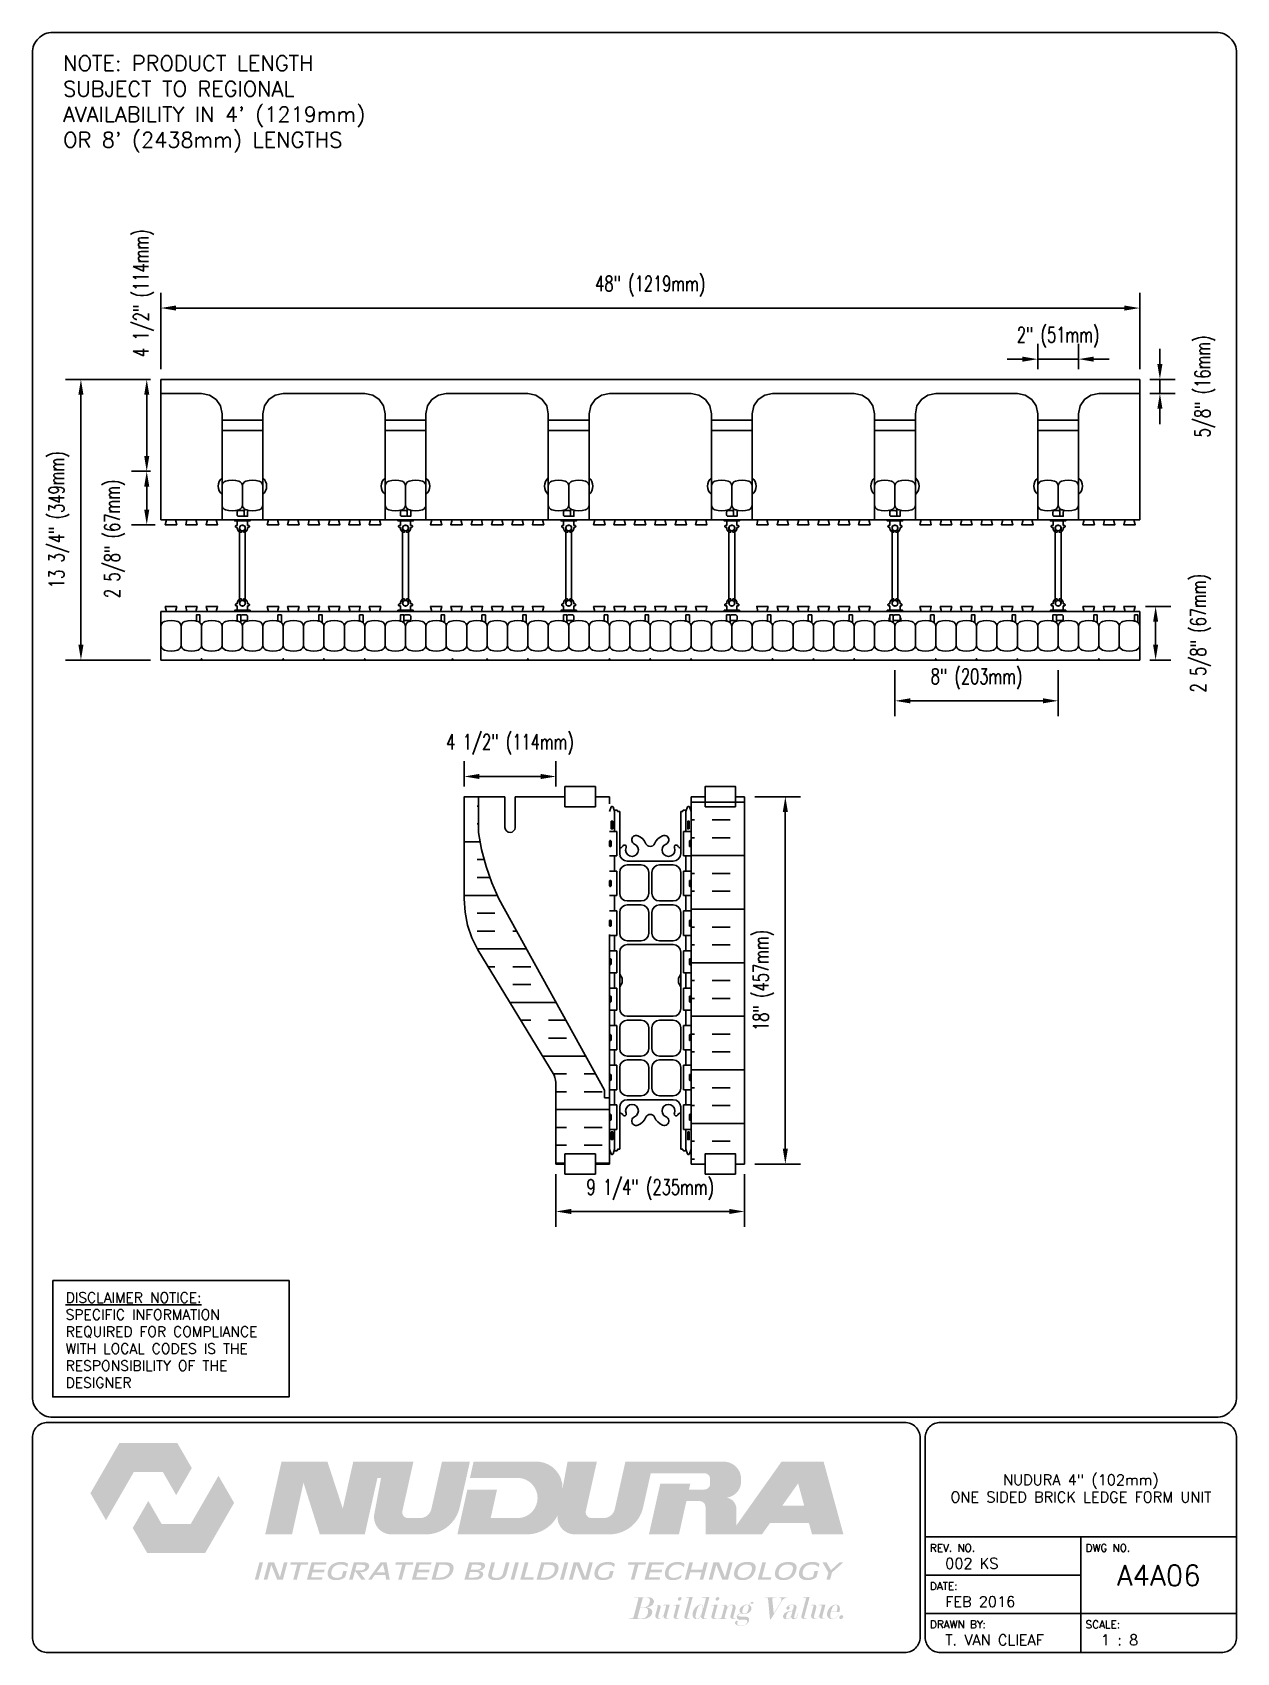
# Paper-space layout 'A4A06' of a CAD drawing. Header units: inches. Extents: x 0.42 to 7.8, y 0.49 to 10.41.
# The model-space entities are those that its viewports show. They can reach past a viewport. Long polylines and large blocks are cut down to what shows.
import ezdxf
from ezdxf.enums import TextEntityAlignment as Align

# ---------------------------------------------------------------- set-up
doc = ezdxf.new("R2010")
doc.units = ezdxf.units.IN
doc.header["$MEASUREMENT"] = 0
doc.linetypes.add('DASHED2', pattern=[0.375, 0.25, -0.125])
doc.linetypes.add('HIDDEN2', pattern=[0.1875, 0.125, -0.0625])
for name, color, linetype in [('HATCH', 12, 'Continuous'), ('Hidden2', 12, 'HIDDEN2'), ('line25', 2, 'Continuous'), ('LINE3', 3, 'Continuous'), ('LINE50', 5, 'Continuous'), ('LINE9', 9, 'Continuous'), ('LOGO', 7, 'Continuous'), ('TBK_LINE65', 3, 'Continuous'), ('TBK_TEXT', 4, 'Continuous'), ('TEXT', 4, 'Continuous')]:
    doc.layers.add(name, color=color, linetype=linetype)
doc.styles.add('DIM', font='romans.shx', dxfattribs={"width": 0.7})
doc.styles.add('ROMANS', font='romans.shx', dxfattribs={"height": 0.75})
doc.dimstyles.new('ext_8', dxfattribs={"dimscale": 8, "dimtxt": 0.09375, "dimasz": 0.09375, "dimexe": 0.09375, "dimexo": 0.0625, "dimgap": 0.0625, "dimtad": 1, "dimdec": 4, "dimzin": 3, "dimdsep": 46, "dimlunit": 4, "dimtxsty": 'DIM', "dimcen": 0.09, "dimdle": 0.09375, "dimclrt": 4, "dimadec": 0, "dimazin": 0, "dimtfac": 1, "dimtdec": 4, "dimtmove": 2, "dimatfit": 3, "dimfxl": 0, "dimfrac": 2, "dimtolj": 1, "dimtzin": 0, "dimarcsym": 0})

psp = doc.layouts.new('A4A06')

# ---------------------------------------------------------------- texts
at = {"layer": 'TBK_TEXT', "color": 7, "style": 'ROMANS'}
for s, p in [('REV. NO.', (5.9215, 1.107)), ('DWG NO.', (6.876, 1.107)), ('DATE:', (5.9215, 0.8726)), ('DRAWN BY:', (5.9215, 0.6382)), ('SCALE:', (6.876, 0.6382))]:
    psp.add_text(s, height=0.04688, dxfattribs=at).set_placement(p)
at = {"layer": 'TEXT', "attachment_point": 1, "style": 'ROMANS'}
for s, insert, char_height, width in [("NOTE: PRODUCT LENGTH SUBJECT TO REGIONAL AVAILABILITY IN 4' (1219mm) OR 8' (2438mm) LENGTHS", (0.6087, 10.2717), 0.09375, 2.146076), ('{\\Fromans.shx|c1;\\LDISCLAIMER NOTICE:\\l\\PSPECIFIC INFORMATION REQUIRED FOR COMPLIANCE WITH LOCAL CODES IS THE RESPONSIBILITY OF THE DESIGNER}', (0.6237, 2.6948), 0.0625, 1.41371)]:
    psp.add_mtext(s, dxfattribs=dict(at, insert=insert, char_height=char_height, width=width))

msp = doc.modelspace()

# ---------------------------------------------------------------- blocks, each defined once
blk = doc.blocks.new('TITLEBLOCK-Tag')
at = {"style": 'ROMANS'}
for tag, height, p in [('TITLE_LINE_1', 0.065, (0.927, -0.1328)), ('TITLE_LINE_2', 0.065, (0.9294, -0.2258)), ('CENTRE-LINE-3', 0.065, (0.927, -0.3246)), ('TITLE_LINE_4', 0.065, (0.927, -0.4299)), ('TITLE_LINE_5', 0.065, (0.927, -0.526)), ('DWG', 0.125, (1.4043, -0.9102))]:
    blk.add_attdef(tag, text='', height=height, dxfattribs=at).set_placement(p, align=Align.MIDDLE_CENTER)
for tag, p in [('LATEST_REVISION', (0.0954, -0.8366)), ('REVISION_DATE', (0.0954, -1.071)), ('DRAWN_BY', (0.0954, -1.3053)), ('SCALE', (1.0499, -1.3053))]:
    blk.add_attdef(tag, text='', height=0.065, dxfattribs=at).set_placement(p, align=Align.MIDDLE_LEFT)
blk = doc.blocks.new('*D21')
at = {"layer": 'Defpoints', "color": 0}
for p in [(285.326, 112.408), (285.326, 111.721), (286.316, 111.721)]:
    blk.add_point(p, dxfattribs=at)
at = {"layer": 'TEXT', "color": 0, "lineweight": -2}
for p, q in [((286.316, 113.158), (286.316, 113.908)), ((285.826, 112.408), (287.066, 112.408)), ((286.316, 112.408), (286.316, 111.721)), ((285.826, 111.721), (287.066, 111.721)), ((286.316, 110.971), (286.316, 110.221))]:
    blk.add_line(p, q, dxfattribs=at)
at = {"layer": 'TEXT', "color": 0}
for points in [[(286.191, 113.158), (286.441, 113.158), (286.316, 112.408)], [(286.191, 110.971), (286.441, 110.971), (286.316, 111.721)]]:
    blk.add_solid(points, dxfattribs=at)
at = {"layer": 'TEXT', "color": 4, "insert": (288.53, 112.065), "char_height": 0.75, "attachment_point": 5, "rotation": 90, "style": 'DIM'}
blk.add_mtext('\\A1;5/8" (16mm)', dxfattribs=at)
blk = doc.blocks.new('*D22')
at = {"layer": 'Defpoints', "color": 0}
for p in [(285.107, 101.283), (286.107, 101.283), (285.326, 98.658)]:
    blk.add_point(p, dxfattribs=at)
at = {"layer": 'TEXT', "color": 0, "lineweight": -2}
for p, q in [((285.607, 101.283), (286.857, 101.283)), ((286.107, 99.408), (286.107, 100.533)), ((285.826, 98.658), (286.857, 98.658))]:
    blk.add_line(p, q, dxfattribs=at)
at = {"layer": 'TEXT', "color": 0}
for points in [[(285.982, 100.533), (286.232, 100.533), (286.107, 101.283)], [(285.982, 99.408), (286.232, 99.408), (286.107, 98.658)]]:
    blk.add_solid(points, dxfattribs=at)
at = {"layer": 'TEXT', "color": 4, "insert": (288.321, 99.971), "char_height": 0.75, "attachment_point": 5, "rotation": 90, "style": 'DIM'}
blk.add_mtext('\\A1;2 5/8" (67mm)', dxfattribs=at)
blk = doc.blocks.new('*D14')
at = {"layer": 'Defpoints', "color": 0}
for p in [(282.326, 113.402), (280.326, 112.408), (282.326, 112.408)]:
    blk.add_point(p, dxfattribs=at)
at = {"layer": 'TEXT', "color": 0, "lineweight": -2}
for p, q in [((280.326, 112.908), (280.326, 114.152)), ((282.326, 112.908), (282.326, 114.152)), ((279.576, 113.402), (278.826, 113.402)), ((280.326, 113.402), (282.326, 113.402)), ((283.076, 113.402), (283.826, 113.402))]:
    blk.add_line(p, q, dxfattribs=at)
at = {"layer": 'TEXT', "color": 0}
for points in [[(279.576, 113.527), (279.576, 113.277), (280.326, 113.402)], [(283.076, 113.527), (283.076, 113.277), (282.326, 113.402)]]:
    blk.add_solid(points, dxfattribs=at)
at = {"layer": 'TEXT', "color": 4, "insert": (281.326, 114.473), "char_height": 0.75, "attachment_point": 5, "style": 'DIM'}
blk.add_mtext('\\A1;2" (51mm)', dxfattribs=at)
blk = doc.blocks.new('*D23')
at = {"layer": 'Defpoints', "color": 0}
for p in [(285.326, 115.907), (237.326, 112.408), (285.326, 112.408)]:
    blk.add_point(p, dxfattribs=at)
at = {"layer": 'TEXT', "color": 0, "lineweight": -2}
for p, q in [((237.326, 112.908), (237.326, 116.657)), ((285.326, 112.908), (285.326, 116.657)), ((238.076, 115.907), (284.576, 115.907))]:
    blk.add_line(p, q, dxfattribs=at)
at = {"layer": 'TEXT', "color": 0}
for points in [[(238.076, 116.032), (238.076, 115.782), (237.326, 115.907)], [(284.576, 116.032), (284.576, 115.782), (285.326, 115.907)]]:
    blk.add_solid(points, dxfattribs=at)
at = {"layer": 'TEXT', "color": 4, "insert": (261.326, 116.978), "char_height": 0.75, "attachment_point": 5, "style": 'DIM'}
blk.add_mtext('\\A1;48" (1219mm)', dxfattribs=at)
blk = doc.blocks.new('*D15')
at = {"layer": 'Defpoints', "color": 0}
for p in [(237.326, 107.908), (236.635, 105.283), (237.544, 105.283)]:
    blk.add_point(p, dxfattribs=at)
at = {"layer": 'TEXT', "color": 0, "lineweight": -2}
for p, q in [((236.826, 107.908), (235.885, 107.908)), ((236.635, 107.158), (236.635, 106.033)), ((237.044, 105.283), (235.885, 105.283))]:
    blk.add_line(p, q, dxfattribs=at)
at = {"layer": 'TEXT', "color": 0}
for points in [[(236.51, 107.158), (236.76, 107.158), (236.635, 107.908)], [(236.51, 106.033), (236.76, 106.033), (236.635, 105.283)]]:
    blk.add_solid(points, dxfattribs=at)
at = {"layer": 'TEXT', "color": 4, "insert": (235.063, 104.596), "char_height": 0.75, "attachment_point": 5, "rotation": 90, "style": 'DIM'}
blk.add_mtext('\\A1;2 5/8" (67mm)', dxfattribs=at)
blk = doc.blocks.new('*D16')
at = {"layer": 'Defpoints', "color": 0}
for p in [(236.635, 112.408), (237.326, 112.408), (237.326, 107.908)]:
    blk.add_point(p, dxfattribs=at)
at = {"layer": 'TEXT', "color": 0, "lineweight": -2}
for p, q in [((236.826, 112.408), (235.885, 112.408)), ((236.635, 108.658), (236.635, 111.658)), ((236.826, 107.908), (235.885, 107.908))]:
    blk.add_line(p, q, dxfattribs=at)
at = {"layer": 'TEXT', "color": 0}
for points in [[(236.51, 111.658), (236.76, 111.658), (236.635, 112.408)], [(236.51, 108.658), (236.76, 108.658), (236.635, 107.908)]]:
    blk.add_solid(points, dxfattribs=at)
at = {"layer": 'TEXT', "color": 4, "insert": (236.475, 116.633), "char_height": 0.75, "attachment_point": 5, "rotation": 90, "style": 'DIM'}
blk.add_mtext('\\A1;4 1/2" (114mm)', dxfattribs=at)
blk = doc.blocks.new('*D24')
at = {"layer": 'Defpoints', "color": 0}
for p in [(233.408, 112.408), (237.326, 112.408), (237.326, 98.658)]:
    blk.add_point(p, dxfattribs=at)
at = {"layer": 'TEXT', "color": 0, "lineweight": -2}
for p, q in [((236.826, 112.408), (232.658, 112.408)), ((233.408, 99.408), (233.408, 111.658)), ((236.826, 98.658), (232.658, 98.658))]:
    blk.add_line(p, q, dxfattribs=at)
at = {"layer": 'TEXT', "color": 0}
for points in [[(233.283, 111.658), (233.533, 111.658), (233.408, 112.408)], [(233.283, 99.408), (233.533, 99.408), (233.408, 98.658)]]:
    blk.add_solid(points, dxfattribs=at)
at = {"layer": 'TEXT', "color": 4, "insert": (232.337, 105.533), "char_height": 0.75, "attachment_point": 5, "rotation": 90, "style": 'DIM'}
blk.add_mtext('\\A1;13 3/4" (349mm)', dxfattribs=at)
blk = doc.blocks.new('*D17')
at = {"layer": 'Defpoints', "color": 0}
for p in [(273.326, 98.658), (281.326, 98.658), (281.326, 96.658)]:
    blk.add_point(p, dxfattribs=at)
at = {"layer": 'TEXT', "color": 0, "lineweight": -2}
for p, q in [((273.326, 98.158), (273.326, 95.908)), ((281.326, 98.158), (281.326, 95.908)), ((274.076, 96.658), (280.576, 96.658))]:
    blk.add_line(p, q, dxfattribs=at)
at = {"layer": 'TEXT', "color": 0}
for points in [[(274.076, 96.783), (274.076, 96.533), (273.326, 96.658)], [(280.576, 96.783), (280.576, 96.533), (281.326, 96.658)]]:
    blk.add_solid(points, dxfattribs=at)
at = {"layer": 'TEXT', "color": 4, "insert": (277.326, 97.73), "char_height": 0.75, "attachment_point": 5, "style": 'DIM'}
blk.add_mtext('\\A1;8" (203mm)', dxfattribs=at)
blk = doc.blocks.new('*D18')
at = {"layer": 'Defpoints', "color": 0}
for p in [(256.701, 92.95), (252.201, 91.956), (256.701, 91.956)]:
    blk.add_point(p, dxfattribs=at)
at = {"layer": 'TEXT', "color": 0, "lineweight": -2}
for p, q in [((252.201, 92.456), (252.201, 93.7)), ((256.701, 92.456), (256.701, 93.7)), ((252.951, 92.95), (255.951, 92.95))]:
    blk.add_line(p, q, dxfattribs=at)
at = {"layer": 'TEXT', "color": 0}
for points in [[(252.951, 93.075), (252.951, 92.825), (252.201, 92.95)], [(255.951, 93.075), (255.951, 92.825), (256.701, 92.95)]]:
    blk.add_solid(points, dxfattribs=at)
at = {"layer": 'TEXT', "color": 4, "insert": (254.451, 94.521), "char_height": 0.75, "attachment_point": 5, "style": 'DIM'}
blk.add_mtext('\\A1;4 1/2" (114mm)', dxfattribs=at)
blk = doc.blocks.new('*D19')
at = {"layer": 'Defpoints', "color": 0}
for p in [(265.951, 91.956), (267.949, 91.956), (265.951, 73.956)]:
    blk.add_point(p, dxfattribs=at)
at = {"layer": 'TEXT', "color": 0, "lineweight": -2}
for p, q in [((266.451, 91.956), (268.699, 91.956)), ((267.949, 74.706), (267.949, 91.206)), ((266.451, 73.956), (268.699, 73.956))]:
    blk.add_line(p, q, dxfattribs=at)
at = {"layer": 'TEXT', "color": 0}
for points in [[(267.824, 91.206), (268.074, 91.206), (267.949, 91.956)], [(267.824, 74.706), (268.074, 74.706), (267.949, 73.956)]]:
    blk.add_solid(points, dxfattribs=at)
at = {"layer": 'TEXT', "color": 4, "insert": (266.877, 82.956), "char_height": 0.75, "attachment_point": 5, "rotation": 90, "style": 'DIM'}
blk.add_mtext('\\A1;18" (457mm)', dxfattribs=at)
blk = doc.blocks.new('*D20')
at = {"layer": 'Defpoints', "color": 0}
for p in [(256.701, 73.956), (265.951, 73.956), (265.951, 71.632)]:
    blk.add_point(p, dxfattribs=at)
at = {"layer": 'TEXT', "color": 0, "lineweight": -2}
for p, q in [((256.701, 73.456), (256.701, 70.882)), ((265.951, 73.456), (265.951, 70.882)), ((257.451, 71.632), (265.201, 71.632))]:
    blk.add_line(p, q, dxfattribs=at)
at = {"layer": 'TEXT', "color": 0}
for points in [[(257.451, 71.757), (257.451, 71.507), (256.701, 71.632)], [(265.201, 71.757), (265.201, 71.507), (265.951, 71.632)]]:
    blk.add_solid(points, dxfattribs=at)
at = {"layer": 'TEXT', "color": 4, "insert": (261.326, 72.704), "char_height": 0.75, "attachment_point": 5, "style": 'DIM'}
blk.add_mtext('\\A1;9 1/4" (235mm)', dxfattribs=at)
blk = doc.blocks.new('WEB4_CENTRE_TOP')
for p, q in [((-0.141, 0), (-0.141, 3.688)), ((0.141, 0), (0.141, 3.688))]:
    blk.add_line(p, q)
for centre in [(0, 3.688), (0, 0)]:
    blk.add_circle(centre, 0.141)
blk = doc.blocks.new('Connector')
blk.add_point((0.271, 0))
at = {"layer": 'LINE9'}
for p, q in [((0, 0.375), (0, -0.375)), ((0.062, -0.375), (0.062, 0.375)), ((0.281, 0.25), (0.062, 0.25))]:
    blk.add_line(p, q, dxfattribs=at)
for points, weights in [([(0.007, 0.375), (0.004, 0.375), (0, 0.375)], [1, 0.972587069138, 0.950305488115]), ([(0.327, 0.343), (0.308, 0.343), (0.281, 0.317), (0.281, 0.297)], [1, 0.85355339, 0.85355339, 1]), ([(0.328, 0.343), (0.327, 0.343), (0.327, 0.343)], [1, 0.70710678, 1]), ([(0.375, 0.297), (0.375, 0.317), (0.348, 0.343), (0.329, 0.343)], [1, 0.85355339, 0.85355339, 1]), ([(0.406, 0.25), (0.546, 0.25), (0.619, 0.131)], [0.958404415409, 0.794674173519, 0.864651571113]), ([(0.619, 0.052), (0.612, 0.049), (0.604, 0.049)], [0.83615024178, 0.892081430621, 1]), ([(0, -0.375), (0.004, -0.375), (0.007, -0.375)], [0.950305488115, 0.972587069138, 1]), ([(0.281, -0.297), (0.281, -0.317), (0.308, -0.343), (0.327, -0.343)], [1, 0.85355339, 0.85355339, 1]), ([(0.327, -0.343), (0.281, -0.343), (0.281, -0.297)], [1, 0.70710678, 1]), ([(0.329, -0.343), (0.348, -0.343), (0.375, -0.317), (0.375, -0.297)], [1, 0.85355339, 0.85355339, 1]), ([(0.375, -0.297), (0.375, -0.343), (0.329, -0.343)], [1, 0.70710678, 1]), ([(0.619, -0.131), (0.546, -0.25), (0.406, -0.25)], [0.864651574428, 0.794674169686, 0.958404415195]), ([(0.604, -0.049), (0.612, -0.049), (0.619, -0.052)], [1, 0.89208144177, 0.836150253337])]:
    blk.add_rational_spline(points, weights, degree=2, dxfattribs=at)
for points, degree in [([(0, 0.375), (0.002, 0.375), (0.005, 0.375), (0.007, 0.375)], 3), ([(0.007, 0.375), (0.021, 0.375), (0.051, 0.375), (0.062, 0.375), (0.062, 0.375)], 3), ([(0.281, 0.25), (0.281, 0.297)], 1), ([(0.327, 0.343), (0.327, 0.343), (0.328, 0.343), (0.328, 0.343)], 3), ([(0.328, 0.343), (0.329, 0.343), (0.329, 0.343), (0.329, 0.343)], 3), ([(0.375, 0.25), (0.375, 0.297)], 1), ([(0.406, 0.25), (0.375, 0.25)], 1), ([(0.406, 0.25), (0.406, 0.25)], 1), ([(0.406, 0.25), (0.406, 0.25)], 1), ([(0.406, 0.25), (0.406, 0.25)], 1), ([(0.406, 0.25), (0.406, 0.25)], 1), ([(0.406, 0.25), (0.406, 0.25)], 1), ([(0.406, 0.25), (0.406, 0.25)], 1), ([(0.406, 0.25), (0.406, 0.25)], 1), ([(0.406, 0.25), (0.406, 0.25)], 1), ([(0.406, 0.25), (0.406, 0.25)], 1), ([(0.406, 0.25), (0.406, 0.25)], 1), ([(0.406, 0.25), (0.406, 0.25)], 1), ([(0.406, 0.25), (0.406, 0.25)], 1), ([(0.406, 0.25), (0.406, 0.25)], 1), ([(0.406, 0.25), (0.406, 0.25)], 1), ([(0.406, 0.25), (0.406, 0.25)], 1), ([(0.406, 0.25), (0.406, 0.25)], 1), ([(0.406, 0.25), (0.406, 0.25)], 1), ([(0.406, 0.25), (0.406, 0.25)], 1), ([(0.406, 0.25), (0.406, 0.25)], 1), ([(0.406, 0.25), (0.406, 0.25)], 1), ([(0.406, 0.25), (0.406, 0.25)], 1), ([(0.406, 0.25), (0.406, 0.25)], 1), ([(0.406, 0.25), (0.406, 0.25)], 1), ([(0.406, 0.25), (0.406, 0.25)], 1), ([(0.604, 0.049), (0.532, 0.049)], 1), ([(0.532, 0.049), (0.532, 0.049)], 1), ([(0.532, 0.049), (0.532, 0.049)], 1), ([(0.532, 0.049), (0.532, 0.049)], 1), ([(0.532, 0.049), (0.532, 0.049)], 1), ([(0.532, 0.049), (0.532, 0.049)], 1), ([(0.532, 0.049), (0.532, 0.049)], 1), ([(0.532, 0.049), (0.532, 0.049)], 1), ([(0.532, 0.049), (0.532, 0.049)], 1), ([(0.532, 0.049), (0.532, 0.049)], 1), ([(0.532, 0.049), (0.532, 0.049)], 1), ([(0.604, 0.049), (0.609, 0.049), (0.614, 0.05), (0.619, 0.052)], 3), ([(0.604, 0.049), (0.604, 0.049)], 1), ([(0.604, 0.049), (0.604, 0.049)], 1), ([(0.604, 0.049), (0.604, 0.049)], 1), ([(0.604, 0.049), (0.604, 0.049)], 1), ([(0.619, 0.131), (0.619, 0.052)], 1), ([(0.619, 0.131), (0.619, 0.131)], 1), ([(0.619, 0.131), (0.619, 0.131)], 1), ([(0.619, 0.131), (0.619, 0.131)], 1), ([(0.619, 0.131), (0.619, 0.131)], 1), ([(0.007, -0.375), (0.005, -0.375), (0.002, -0.375), (0, -0.375)], 3), ([(0.062, -0.375), (0.062, -0.375), (0.051, -0.375), (0.021, -0.375), (0.007, -0.375)], 3), ([(0.062, -0.25), (0.281, -0.25)], 1), ([(0.281, -0.297), (0.281, -0.25)], 1), ([(0.281, -0.25), (0.281, -0.297)], 1), ([(0.328, -0.343), (0.328, -0.343), (0.327, -0.343), (0.327, -0.343)], 3), ([(0.329, -0.343), (0.329, -0.343), (0.329, -0.343), (0.328, -0.343)], 3), ([(0.375, -0.25), (0.375, -0.297)], 1), ([(0.375, -0.297), (0.375, -0.25)], 1), ([(0.406, -0.25), (0.375, -0.25)], 1), ([(0.406, -0.25), (0.406, -0.25)], 1), ([(0.406, -0.25), (0.406, -0.25)], 1), ([(0.406, -0.25), (0.406, -0.25)], 1), ([(0.406, -0.25), (0.406, -0.25)], 1), ([(0.406, -0.25), (0.406, -0.25)], 1), ([(0.406, -0.25), (0.406, -0.25)], 1), ([(0.406, -0.25), (0.406, -0.25)], 1), ([(0.406, -0.25), (0.406, -0.25)], 1), ([(0.406, -0.25), (0.406, -0.25)], 1), ([(0.406, -0.25), (0.406, -0.25)], 1), ([(0.406, -0.25), (0.406, -0.25)], 1), ([(0.532, -0.049), (0.604, -0.049)], 1), ([(0.604, -0.049), (0.58, -0.049), (0.556, -0.049), (0.532, -0.049)], 3), ([(0.532, -0.049), (0.532, -0.049)], 1), ([(0.532, -0.049), (0.532, -0.049)], 1), ([(0.532, -0.049), (0.532, -0.049)], 1), ([(0.532, -0.049), (0.532, -0.049)], 1), ([(0.619, -0.052), (0.614, -0.05), (0.609, -0.049), (0.604, -0.049)], 3), ([(0.604, -0.049), (0.604, -0.049)], 1), ([(0.604, -0.049), (0.604, -0.049)], 1), ([(0.604, -0.049), (0.604, -0.049)], 1), ([(0.604, -0.049), (0.604, -0.049)], 1), ([(0.604, -0.049), (0.604, -0.049)], 1), ([(0.604, -0.049), (0.604, -0.049)], 1), ([(0.604, -0.049), (0.604, -0.049)], 1), ([(0.604, -0.049), (0.604, -0.049)], 1), ([(0.619, -0.052), (0.619, -0.131)], 1), ([(0.619, -0.131), (0.619, -0.131)], 1), ([(0.619, -0.131), (0.619, -0.131)], 1), ([(0.619, -0.131), (0.619, -0.131)], 1), ([(0.619, -0.131), (0.619, -0.131)], 1)]:
    blk.add_open_spline(points, degree=degree, dxfattribs=at)
for points, weights, knots in [([(0.062, 0.375), (0.062, 0.375), (0.046, 0.375), (0.03, 0.375), (0.007, 0.375)], [0.868718858569, 0.861102746415, 1, 0.861102734288, 0.868718859898], [0, 0, 0, 0.5, 0.5, 1, 1, 1]), ([(0.532, 0.049), (0.472, 0.203), (0.333, 0.113), (0.157, 0), (0.333, -0.113), (0.472, -0.203), (0.532, -0.049)], [0.899508922286, 0.599718215298, 1, 0.54226024, 1, 0.599718224335, 0.899508908749], [0, 0, 0, 0.318112, 0.318112, 0.681888, 0.681888, 1, 1, 1]), ([(0.007, -0.375), (0.03, -0.375), (0.046, -0.375), (0.062, -0.375), (0.062, -0.375)], [0.868718859319, 0.861102739573, 1, 0.861102742958, 0.868718858948], [0, 0, 0, 0.5, 0.5, 1, 1, 1])]:
    blk.add_rational_spline(points, weights, degree=2, knots=knots, dxfattribs=at)

# ---------------------------------------------------------------- dimensions: what is measured, and where the dimension line sits
at = {"layer": 'TEXT'}
for base, p1, p2, angle, text, picture, middle in [((236.63469, 112.40841), (237.32562, 107.90841), (237.32562, 112.40841), 90, '4 1/2" (114mm)', '*D16', (236.47484, 116.63341)), ((286.31606, 111.72091), (285.32562, 112.40841), (285.32562, 111.72091), 90, '5/8" (16mm)', '*D21', (288.53034, 112.06466)), ((236.63469, 105.28341), (237.32562, 107.90841), (237.54445, 105.28341), 270, '2 5/8" (67mm)', '*D15', (235.06327, 104.59591)), ((286.10675, 101.28341), (285.32562, 98.65841), (285.10678, 101.28341), 90, '2 5/8" (67mm)', '*D22', (288.32103, 99.97091))]:
    dim = msp.add_linear_dim(base=base, p1=p1, p2=p2, angle=angle, text=text, dimstyle='ext_8', dxfattribs=at)
    dim.commit()
    dim.dimension.update_dxf_attribs({"geometry": picture, "text_midpoint": middle, "dimtype": 160})
for base, p1, p2, text, picture, middle in [((285.32562, 115.9068), (237.32562, 112.40841), (285.32562, 112.40841), '48" (1219mm)', '*D23', (261.32562, 116.97822)), ((281.32562, 96.65841), (273.32562, 98.65841), (281.32562, 98.65841), '8" (203mm)', '*D17', (277.32562, 97.72984)), ((265.95062, 71.6323), (256.70062, 73.95558), (265.95062, 73.95558), '9 1/4" (235mm)', '*D20', (261.32562, 72.70373))]:
    dim = msp.add_linear_dim(base=base, p1=p1, p2=p2, text=text, dimstyle='ext_8', dxfattribs=at)
    dim.commit()
    dim.dimension.update_dxf_attribs({"geometry": picture, "text_midpoint": middle})
for base, p1, p2, text, picture, middle in [((282.32562, 113.40172), (280.32562, 112.40841), (282.32562, 112.40841), '2" (51mm)', '*D14', (281.32562, 114.47314)), ((256.70062, 92.94972), (252.20062, 91.95558), (256.70062, 91.95558), '4 1/2" (114mm)', '*D18', (254.45062, 94.52115))]:
    dim = msp.add_linear_dim(base=base, p1=p1, p2=p2, text=text, dimstyle='ext_8', dxfattribs=at)
    dim.commit()
    dim.dimension.update_dxf_attribs({"geometry": picture, "text_midpoint": middle, "dimtype": 160})
for base, p1, p2, text, picture, middle in [((233.40843, 112.40841), (237.32562, 98.65841), (237.32562, 112.40841), '13 3/4" (349mm)', '*D24', (232.337, 105.53341)), ((267.94867, 91.95558), (265.95062, 73.95558), (265.95062, 91.95558), '18" (457mm)', '*D19', (266.87724, 82.95558))]:
    dim = msp.add_linear_dim(base=base, p1=p1, p2=p2, angle=90, text=text, dimstyle='ext_8', dxfattribs=at)
    dim.commit()
    dim.dimension.update_dxf_attribs({"geometry": picture, "text_midpoint": middle})

# ---------------------------------------------------------------- hatches: boundary and pattern name
at = {"layer": 'HATCH'}
h = msp.add_hatch(dxfattribs=at)
h.set_pattern_fill('INSUL', color=256, scale=7, style=0)
h.set_pattern_definition([(180, (3189.4872, -323.054), (0, 2.625), []), (180, (3189.4872, -322.179), (0, 2.625), [0.875, -0.875]), (180, (3189.4872, -321.304), (0, 2.625), [0.875, -0.875])])
h.paths.add_polyline_path([(265.95062, 73.95558), (265.51312, 73.95558), (265.51312, 74.45558), (264.01312, 74.45558), (264.01312, 73.95558), (263.32562, 73.95558), (263.32562, 91.95558), (264.01312, 91.95558), (264.01312, 92.45558), (265.51312, 92.45558), (265.51312, 91.95558), (265.95062, 91.95558)])
h = msp.add_hatch(dxfattribs=at)
h.set_pattern_fill('INSUL', color=256, scale=7, style=0)
h.set_pattern_definition([(0, (-2743.1651, -348.6267), (0, 2.625), []), (0, (-2743.1651, -347.7517), (0, 2.625), [0.875, -0.875]), (0, (-2743.1651, -346.8767), (0, 2.625), [0.875, -0.875])])
h.paths.add_polyline_path([(253.90062, 86.95558, -0.07957911), (252.90062, 90.20558), (252.90062, 91.95558), (252.20062, 91.95558), (252.20062, 86.95558, 0.1316525), (252.87049, 84.45558), (256.60849, 78.30558, -0.10438002), (256.70062, 77.83058), (256.70062, 73.95558), (257.13812, 73.95558), (257.13812, 74.45558), (258.63812, 74.45558), (258.63812, 73.95558), (259.32562, 73.95558), (259.32562, 77.20558), (259.07562, 77.20558), (259.07562, 77.58058)])

# ---------------------------------------------------------------- linework, layer by layer
for p, q in [((242.32562, 110.40841), (240.32562, 110.40841)), ((250.32562, 110.40841), (248.32562, 110.40841)), ((258.32562, 110.40841), (256.32562, 110.40841)), ((266.32562, 110.40841), (264.32562, 110.40841)), ((274.32562, 110.40841), (272.32562, 110.40841)), ((282.32562, 110.40841), (280.32562, 110.40841)), ((242.32562, 109.90841), (240.32562, 109.90841)), ((250.32562, 109.90841), (248.32562, 109.90841)), ((258.32562, 109.90841), (256.32562, 109.90841)), ((266.32562, 109.90841), (264.32562, 109.90841)), ((274.32562, 109.90841), (272.32562, 109.90841)), ((282.32562, 109.90841), (280.32562, 109.90841))]:
    msp.add_line(p, q, dxfattribs=at)
at = {"layer": 'Hidden2'}
for p, q in [((252.90062, 91.95558), (254.20062, 91.95558)), ((254.20062, 91.95558), (254.20062, 90.45558)), ((254.70062, 90.45558), (254.70062, 91.95558)), ((254.70062, 91.95558), (256.70062, 91.95558)), ((259.32562, 77.20558), (259.32562, 91.95558))]:
    msp.add_line(p, q, dxfattribs=at)
msp.add_lwpolyline([(256.70062, 91.95558), (257.13812, 91.95558), (257.13812, 92.45558), (258.63812, 92.45558), (258.63812, 91.95558), (259.32562, 91.95558)], dxfattribs=at)
msp.add_arc((254.45062, 90.45558), 0.25, 180, 0, dxfattribs=at)
at = {"layer": 'line25'}
for p, q in [((239.32562, 111.72091), (237.32562, 111.72091)), ((247.32562, 111.72091), (243.32562, 111.72091)), ((255.32562, 111.72091), (251.32562, 111.72091)), ((263.32562, 111.72091), (259.32562, 111.72091)), ((271.32562, 111.72091), (267.32562, 111.72091)), ((279.32562, 111.72091), (275.32562, 111.72091)), ((285.32562, 111.72091), (283.32562, 111.72091)), ((240.32562, 105.53341), (240.32562, 110.72091)), ((242.32562, 105.53341), (242.32562, 110.72091)), ((248.32562, 105.53341), (248.32562, 110.72091)), ((250.32562, 105.53341), (250.32562, 110.72091)), ((256.32562, 105.53341), (256.32562, 110.72091)), ((258.32562, 105.53341), (258.32562, 110.72091)), ((264.32562, 105.53341), (264.32562, 110.72091)), ((266.32562, 105.53341), (266.32562, 110.72091)), ((272.32562, 105.53341), (272.32562, 110.72091)), ((274.32562, 105.53341), (274.32562, 110.72091)), ((280.32562, 105.53341), (280.32562, 110.72091)), ((282.32562, 105.53341), (282.32562, 110.72091)), ((237.32562, 105.53341), (285.32562, 105.53341)), ((237.32562, 101.03341), (285.32562, 101.03341)), ((252.90062, 91.95558), (252.90062, 90.20558)), ((263.32562, 73.95558), (263.32562, 91.95558)), ((259.32562, 90.26058), (259.69057, 90.26058)), ((259.69057, 89.06058), (259.69057, 90.26058)), ((262.96066, 89.06058), (262.96066, 90.26058)), ((263.32562, 90.26058), (262.96066, 90.26058)), ((259.32562, 89.06058), (259.69057, 89.06058)), ((263.32562, 89.06058), (262.96066, 89.06058)), ((259.32562, 88.31058), (259.69057, 88.31058)), ((259.69057, 87.11058), (259.69057, 88.31058)), ((262.96066, 87.11058), (262.96066, 88.31058)), ((263.32562, 88.31058), (262.96066, 88.31058)), ((259.07562, 77.58058), (253.90062, 86.95558)), ((259.32562, 87.11058), (259.69057, 87.11058)), ((263.32562, 87.11058), (262.96066, 87.11058)), ((259.32562, 86.36058), (259.69057, 86.36058)), ((259.69057, 85.16058), (259.69057, 86.36058)), ((262.96066, 85.16058), (262.96066, 86.36058)), ((263.32562, 86.36058), (262.96066, 86.36058)), ((259.32562, 85.16058), (259.69057, 85.16058)), ((263.32562, 85.16058), (262.96066, 85.16058)), ((259.32562, 84.41058), (259.69057, 84.41058)), ((259.69057, 84.41058), (259.69057, 83.33058)), ((262.96066, 84.41058), (262.96066, 83.33058)), ((263.32562, 84.41058), (262.96066, 84.41058)), ((259.32562, 83.33058), (259.69057, 83.33058)), ((259.32562, 82.58058), (259.69057, 82.58058)), ((259.69057, 81.50058), (259.69057, 82.58058)), ((263.32562, 83.33058), (262.96066, 83.33058)), ((262.96066, 81.50058), (262.96066, 82.58058)), ((263.32562, 82.58058), (262.96066, 82.58058)), ((259.32562, 81.50058), (259.69057, 81.50058)), ((263.32562, 81.50058), (262.96066, 81.50058)), ((259.32562, 80.75058), (259.69057, 80.75058)), ((259.69057, 80.75058), (259.69057, 79.55058)), ((262.96066, 80.75058), (262.96066, 79.55058)), ((263.32562, 80.75058), (262.96066, 80.75058)), ((259.32562, 79.55058), (259.69057, 79.55058)), ((263.32562, 79.55058), (262.96066, 79.55058)), ((259.32562, 78.80058), (259.69057, 78.80058)), ((259.69057, 78.80058), (259.69057, 77.60058)), ((262.96066, 78.80058), (262.96066, 77.60058)), ((263.32562, 78.80058), (262.96066, 78.80058)), ((259.07562, 77.20558), (259.07562, 77.58058)), ((259.32562, 77.20558), (259.07562, 77.20558)), ((259.32562, 77.60058), (259.69057, 77.60058)), ((259.32562, 73.95558), (259.32562, 77.20558)), ((263.32562, 77.60058), (262.96066, 77.60058)), ((259.32562, 76.85058), (259.69057, 76.85058)), ((259.69057, 76.85058), (259.69057, 75.65058)), ((262.96066, 76.85058), (262.96066, 75.65058)), ((263.32562, 76.85058), (262.96066, 76.85058)), ((259.32562, 75.65058), (259.69057, 75.65058)), ((263.32562, 75.65058), (262.96066, 75.65058))]:
    msp.add_line(p, q, dxfattribs=at)
for points in [[(237.60678, 105.53341), (237.54445, 105.28341), (238.10678, 105.28341), (238.04445, 105.53341)], [(238.60678, 105.53341), (238.54445, 105.28341), (239.10678, 105.28341), (239.04445, 105.53341)], [(239.60678, 105.53341), (239.54445, 105.28341), (240.10678, 105.28341), (240.04445, 105.53341)], [(242.60678, 105.53341), (242.54445, 105.28341), (243.10678, 105.28341), (243.04445, 105.53341)], [(243.60678, 105.53341), (243.54445, 105.28341), (244.10678, 105.28341), (244.04445, 105.53341)], [(244.60678, 105.53341), (244.54445, 105.28341), (245.10678, 105.28341), (245.04445, 105.53341)], [(245.60678, 105.53341), (245.54445, 105.28341), (246.10678, 105.28341), (246.04445, 105.53341)], [(246.60678, 105.53341), (246.54445, 105.28341), (247.10678, 105.28341), (247.04445, 105.53341)], [(247.60678, 105.53341), (247.54445, 105.28341), (248.10678, 105.28341), (248.04445, 105.53341)], [(250.60678, 105.53341), (250.54445, 105.28341), (251.10678, 105.28341), (251.04445, 105.53341)], [(251.60678, 105.53341), (251.54445, 105.28341), (252.10678, 105.28341), (252.04445, 105.53341)], [(252.60678, 105.53341), (252.54445, 105.28341), (253.10678, 105.28341), (253.04445, 105.53341)], [(253.60678, 105.53341), (253.54445, 105.28341), (254.10678, 105.28341), (254.04445, 105.53341)], [(254.60678, 105.53341), (254.54445, 105.28341), (255.10678, 105.28341), (255.04445, 105.53341)], [(255.60678, 105.53341), (255.54445, 105.28341), (256.10678, 105.28341), (256.04445, 105.53341)], [(258.60678, 105.53341), (258.54445, 105.28341), (259.10678, 105.28341), (259.04445, 105.53341)], [(259.60678, 105.53341), (259.54445, 105.28341), (260.10678, 105.28341), (260.04445, 105.53341)], [(260.60678, 105.53341), (260.54445, 105.28341), (261.10678, 105.28341), (261.04445, 105.53341)], [(261.60678, 105.53341), (261.54445, 105.28341), (262.10678, 105.28341), (262.04445, 105.53341)], [(262.60678, 105.53341), (262.54445, 105.28341), (263.10678, 105.28341), (263.04445, 105.53341)], [(263.60678, 105.53341), (263.54445, 105.28341), (264.10678, 105.28341), (264.04445, 105.53341)], [(266.60678, 105.53341), (266.54445, 105.28341), (267.10678, 105.28341), (267.04445, 105.53341)], [(267.60678, 105.53341), (267.54445, 105.28341), (268.10678, 105.28341), (268.04445, 105.53341)], [(268.60678, 105.53341), (268.54445, 105.28341), (269.10678, 105.28341), (269.04445, 105.53341)], [(269.60678, 105.53341), (269.54445, 105.28341), (270.10678, 105.28341), (270.04445, 105.53341)], [(270.60678, 105.53341), (270.54445, 105.28341), (271.10678, 105.28341), (271.04445, 105.53341)], [(271.60678, 105.53341), (271.54445, 105.28341), (272.10678, 105.28341), (272.04445, 105.53341)], [(274.60678, 105.53341), (274.54445, 105.28341), (275.10678, 105.28341), (275.04445, 105.53341)], [(275.60678, 105.53341), (275.54445, 105.28341), (276.10678, 105.28341), (276.04445, 105.53341)], [(276.60678, 105.53341), (276.54445, 105.28341), (277.10678, 105.28341), (277.04445, 105.53341)], [(277.60678, 105.53341), (277.54445, 105.28341), (278.10678, 105.28341), (278.04445, 105.53341)], [(278.60678, 105.53341), (278.54445, 105.28341), (279.10678, 105.28341), (279.04445, 105.53341)], [(279.60678, 105.53341), (279.54445, 105.28341), (280.10678, 105.28341), (280.04445, 105.53341)], [(282.60678, 105.53341), (282.54445, 105.28341), (283.10678, 105.28341), (283.04445, 105.53341)], [(283.60678, 105.53341), (283.54445, 105.28341), (284.10678, 105.28341), (284.04445, 105.53341)], [(284.60678, 105.53341), (284.54445, 105.28341), (285.10678, 105.28341), (285.04445, 105.53341)], [(237.60678, 101.03341), (237.54445, 101.28341), (238.10678, 101.28341), (238.04445, 101.03341)], [(238.60678, 101.03341), (238.54445, 101.28341), (239.10678, 101.28341), (239.04445, 101.03341)], [(239.60678, 101.03341), (239.54445, 101.28341), (240.10678, 101.28341), (240.04445, 101.03341)], [(242.60678, 101.03341), (242.54445, 101.28341), (243.10678, 101.28341), (243.04445, 101.03341)], [(243.60678, 101.03341), (243.54445, 101.28341), (244.10678, 101.28341), (244.04445, 101.03341)], [(244.60678, 101.03341), (244.54445, 101.28341), (245.10678, 101.28341), (245.04445, 101.03341)], [(245.60678, 101.03341), (245.54445, 101.28341), (246.10678, 101.28341), (246.04445, 101.03341)], [(246.60678, 101.03341), (246.54445, 101.28341), (247.10678, 101.28341), (247.04445, 101.03341)], [(247.60678, 101.03341), (247.54445, 101.28341), (248.10678, 101.28341), (248.04445, 101.03341)], [(250.60678, 101.03341), (250.54445, 101.28341), (251.10678, 101.28341), (251.04445, 101.03341)], [(251.60678, 101.03341), (251.54445, 101.28341), (252.10678, 101.28341), (252.04445, 101.03341)], [(252.60678, 101.03341), (252.54445, 101.28341), (253.10678, 101.28341), (253.04445, 101.03341)], [(253.60678, 101.03341), (253.54445, 101.28341), (254.10678, 101.28341), (254.04445, 101.03341)], [(254.60678, 101.03341), (254.54445, 101.28341), (255.10678, 101.28341), (255.04445, 101.03341)], [(255.60678, 101.03341), (255.54445, 101.28341), (256.10678, 101.28341), (256.04445, 101.03341)], [(258.60678, 101.03341), (258.54445, 101.28341), (259.10678, 101.28341), (259.04445, 101.03341)], [(259.60678, 101.03341), (259.54445, 101.28341), (260.10678, 101.28341), (260.04445, 101.03341)], [(260.60678, 101.03341), (260.54445, 101.28341), (261.10678, 101.28341), (261.04445, 101.03341)], [(261.60678, 101.03341), (261.54445, 101.28341), (262.10678, 101.28341), (262.04445, 101.03341)], [(262.60678, 101.03341), (262.54445, 101.28341), (263.10678, 101.28341), (263.04445, 101.03341)], [(263.60678, 101.03341), (263.54445, 101.28341), (264.10678, 101.28341), (264.04445, 101.03341)], [(266.60678, 101.03341), (266.54445, 101.28341), (267.10678, 101.28341), (267.04445, 101.03341)], [(267.60678, 101.03341), (267.54445, 101.28341), (268.10678, 101.28341), (268.04445, 101.03341)], [(268.60678, 101.03341), (268.54445, 101.28341), (269.10678, 101.28341), (269.04445, 101.03341)], [(269.60678, 101.03341), (269.54445, 101.28341), (270.10678, 101.28341), (270.04445, 101.03341)], [(270.60678, 101.03341), (270.54445, 101.28341), (271.10678, 101.28341), (271.04445, 101.03341)], [(271.60678, 101.03341), (271.54445, 101.28341), (272.10678, 101.28341), (272.04445, 101.03341)], [(274.60678, 101.03341), (274.54445, 101.28341), (275.10678, 101.28341), (275.04445, 101.03341)], [(275.60678, 101.03341), (275.54445, 101.28341), (276.10678, 101.28341), (276.04445, 101.03341)], [(276.60678, 101.03341), (276.54445, 101.28341), (277.10678, 101.28341), (277.04445, 101.03341)], [(277.60678, 101.03341), (277.54445, 101.28341), (278.10678, 101.28341), (278.04445, 101.03341)], [(278.60678, 101.03341), (278.54445, 101.28341), (279.10678, 101.28341), (279.04445, 101.03341)], [(279.60678, 101.03341), (279.54445, 101.28341), (280.10678, 101.28341), (280.04445, 101.03341)], [(282.60678, 101.03341), (282.54445, 101.28341), (283.10678, 101.28341), (283.04445, 101.03341)], [(283.60678, 101.03341), (283.54445, 101.28341), (284.10678, 101.28341), (284.04445, 101.03341)], [(284.60678, 101.03341), (284.54445, 101.28341), (285.10678, 101.28341), (285.04445, 101.03341)]]:
    msp.add_lwpolyline(points, close=True, dxfattribs=at)
for centre, radius, start, end in [((239.32562, 110.72091), 1, 0, 90), ((243.32562, 110.72091), 1, 90, 180), ((247.32562, 110.72091), 1, 0, 90), ((251.32562, 110.72091), 1, 90, 180), ((255.32562, 110.72091), 1, 0, 90), ((259.32562, 110.72091), 1, 90, 180), ((263.32562, 110.72091), 1, 0, 90), ((267.32562, 110.72091), 1, 90, 180), ((271.32562, 110.72091), 1, 0, 90), ((275.32562, 110.72091), 1, 90, 180), ((279.32562, 110.72091), 1, 0, 90), ((283.32562, 110.72091), 1, 90, 180), ((263.54592, 91.70222), 10.75, 188.0028121, 206.2026458)]:
    msp.add_arc(centre, radius, start, end, dxfattribs=at)
at = {"layer": 'LINE50'}
for p, q in [((285.32562, 112.40841), (237.32562, 112.40841)), ((237.32562, 112.40841), (237.32562, 105.53341)), ((285.32562, 105.53341), (285.32562, 112.40841)), ((237.32562, 101.03341), (237.32562, 98.65841)), ((285.32562, 101.03341), (285.32562, 98.65841)), ((285.32562, 98.65841), (237.32562, 98.65841)), ((265.95062, 73.95558), (265.95062, 91.95558))]:
    msp.add_line(p, q, dxfattribs=at)
for points in [[(265.95062, 91.95558), (265.51312, 91.95558), (265.51312, 92.45558), (264.01312, 92.45558), (264.01312, 91.95558), (263.32562, 91.95558)], [(259.32562, 73.95558), (258.63812, 73.95558), (258.63812, 74.45558), (257.13812, 74.45558), (257.13812, 73.95558), (256.70062, 73.95558)], [(263.32562, 73.95558), (264.01312, 73.95558), (264.01312, 74.45558), (265.51312, 74.45558), (265.51312, 73.95558), (265.95062, 73.95558)]]:
    msp.add_lwpolyline(points, dxfattribs=at)
msp.add_lwpolyline([(256.70062, 73.95558), (256.70062, 77.83058, 0.10438002), (256.60849, 78.30558), (252.87049, 84.45558, -0.1316525), (252.20062, 86.95558), (252.20062, 91.95558), (252.90062, 91.95558)], format="xyb", dxfattribs=at)
at = {"layer": 'LINE9'}
for p, q in [((273.0431, 100.72351), (273.0431, 100.54051)), ((273.60813, 100.72351), (273.60813, 100.54051)), ((259.32562, 91.22685), (259.40062, 91.45685)), ((259.57562, 91.22685), (259.50062, 91.45685)), ((263.07562, 91.22685), (263.15062, 91.45685)), ((263.32562, 91.22685), (263.25062, 91.45685)), ((259.54953, 91.30685), (259.67562, 91.30685)), ((259.57562, 91.22685), (259.57562, 90.26058)), ((259.72562, 91.25685), (259.72562, 91.22685)), ((259.72562, 91.25685), (259.72562, 91.25685)), ((259.72562, 91.22685), (259.82562, 91.22685)), ((259.82562, 89.17558), (259.82562, 91.22685)), ((262.82562, 89.17558), (262.82562, 91.22685)), ((262.92562, 91.22685), (262.82562, 91.22685)), ((262.92562, 91.25685), (262.92562, 91.25685)), ((262.92562, 91.25685), (262.92562, 91.22685)), ((263.1017, 91.30685), (262.97562, 91.30685)), ((263.07562, 91.22685), (263.07562, 90.26058)), ((259.32562, 89.55058), (259.32562, 89.77058)), ((259.36562, 89.81058), (259.36562, 89.81058)), ((259.40562, 89.55058), (259.40562, 89.77058)), ((263.24561, 89.55058), (263.24561, 89.77058)), ((263.28561, 89.81058), (263.28561, 89.81058)), ((263.32561, 89.55058), (263.32561, 89.77058)), ((259.32562, 89.71558), (259.32562, 89.71558)), ((259.32562, 89.60558), (259.32562, 89.60558)), ((259.36562, 89.51058), (259.36562, 89.51058)), ((263.28561, 89.51058), (263.28561, 89.51058)), ((263.32562, 89.71558), (263.32561, 89.71558)), ((263.32562, 89.60558), (263.32561, 89.60558)), ((259.82562, 88.23808), (259.82562, 87.91683)), ((262.45062, 88.80058), (260.20062, 88.80058)), ((260.20062, 88.61308), (260.87437, 88.61308)), ((261.24937, 88.23808), (261.24937, 87.22558)), ((261.40187, 87.22558), (261.40187, 88.23808)), ((261.77687, 88.61308), (262.45062, 88.61308)), ((262.82562, 87.22558), (262.82562, 88.23808)), ((259.32562, 87.60058), (259.32562, 87.82058)), ((259.32562, 87.76558), (259.32562, 87.76558)), ((259.32562, 87.65558), (259.32562, 87.65558)), ((259.36562, 87.86058), (259.36562, 87.86058)), ((259.36562, 87.56058), (259.36562, 87.56058)), ((259.40562, 87.60058), (259.40562, 87.82058)), ((259.82562, 87.91683), (259.82562, 87.56683)), ((259.82562, 87.56683), (259.82562, 87.22558)), ((262.82562, 87.22558), (262.82562, 87.56683)), ((263.24561, 87.60058), (263.24561, 87.82058)), ((263.28561, 87.86058), (263.28561, 87.86058)), ((263.28561, 87.56058), (263.28561, 87.56058)), ((263.32561, 87.60058), (263.32561, 87.82058)), ((263.32562, 87.76558), (263.32561, 87.76558)), ((263.32562, 87.65558), (263.32561, 87.65558)), ((260.87437, 86.85058), (260.20062, 86.85058)), ((260.20062, 86.66308), (260.87437, 86.66308)), ((262.45062, 86.85058), (261.77687, 86.85058)), ((261.77687, 86.66308), (262.45062, 86.66308)), ((259.32562, 85.65058), (259.32562, 85.87058)), ((259.32562, 85.81558), (259.32562, 85.81558)), ((259.36562, 85.91058), (259.36562, 85.91058)), ((259.40562, 85.65058), (259.40562, 85.87058)), ((259.82562, 86.28808), (259.82562, 85.27558)), ((261.24937, 86.28808), (261.24937, 85.27558)), ((261.40187, 85.27558), (261.40187, 86.28808)), ((262.82562, 85.27558), (262.82562, 86.28808)), ((262.82562, 85.96683), (262.82562, 86.28808)), ((263.24561, 85.65058), (263.24561, 85.87058)), ((263.28561, 85.91058), (263.28561, 85.91058)), ((263.32561, 85.65058), (263.32561, 85.87058)), ((263.32562, 85.81558), (263.32561, 85.81558)), ((259.32562, 85.70558), (259.32562, 85.70558)), ((259.36562, 85.61058), (259.36562, 85.61058)), ((263.28561, 85.61058), (263.28561, 85.61058)), ((263.32562, 85.70558), (263.32561, 85.70558)), ((259.82562, 82.95558), (259.82562, 84.33808)), ((260.87437, 84.90058), (260.20062, 84.90058)), ((260.20062, 84.71308), (262.45062, 84.71308)), ((262.45062, 84.90058), (261.77687, 84.90058)), ((262.82562, 82.95558), (262.82562, 84.33808)), ((259.32562, 83.98058), (259.32562, 83.76058)), ((259.32562, 83.92558), (259.32562, 83.92558)), ((259.32562, 83.81558), (259.32562, 83.81558)), ((259.36562, 84.02058), (259.36562, 84.02058)), ((259.36562, 83.72058), (259.36562, 83.72058)), ((259.40562, 83.98058), (259.40562, 83.76058)), ((263.24561, 83.98058), (263.24561, 83.76058)), ((263.28561, 84.02058), (263.28561, 84.02058)), ((263.28561, 83.72058), (263.28561, 83.72058)), ((263.32561, 83.98058), (263.32561, 83.76058)), ((263.32562, 83.92558), (263.32561, 83.92558)), ((263.32562, 83.81558), (263.32561, 83.81558)), ((259.94562, 83.06793), (259.82562, 83.26793)), ((259.82562, 82.95558), (259.82562, 81.57308)), ((259.94562, 82.84323), (259.82562, 82.64323)), ((259.94562, 82.95558), (259.94562, 83.06793)), ((259.94562, 82.95558), (259.94562, 82.84323)), ((262.70562, 83.06793), (262.82562, 83.26793)), ((262.70562, 82.95558), (262.70562, 83.06793)), ((262.70562, 82.95558), (262.70562, 82.84323)), ((262.70562, 82.84323), (262.82562, 82.64323)), ((262.82562, 82.95558), (262.82562, 81.57308)), ((259.32562, 81.93058), (259.32562, 82.15058)), ((259.32562, 82.09558), (259.32562, 82.09558)), ((259.32562, 81.98558), (259.32562, 81.98558)), ((259.36562, 82.19058), (259.36562, 82.19058)), ((259.36562, 81.89058), (259.36562, 81.89058)), ((259.40562, 81.93058), (259.40562, 82.15058)), ((263.24561, 81.93058), (263.24561, 82.15058)), ((263.28561, 82.19058), (263.28561, 82.19058)), ((263.28561, 81.89058), (263.28561, 81.89058)), ((263.32561, 81.93058), (263.32561, 82.15058)), ((263.32562, 82.09558), (263.32561, 82.09558)), ((263.32562, 81.98558), (263.32561, 81.98558)), ((260.20062, 81.19808), (262.45062, 81.19808)), ((260.87437, 81.01058), (260.20062, 81.01058)), ((262.45062, 81.01058), (261.77687, 81.01058)), ((259.32562, 80.26058), (259.32562, 80.04058)), ((259.32562, 80.20558), (259.32562, 80.20558)), ((259.36562, 80.30058), (259.36562, 80.30058)), ((259.40562, 80.26058), (259.40562, 80.04058)), ((259.82562, 79.62308), (259.82562, 80.63558)), ((261.24937, 79.62308), (261.24937, 80.63558)), ((261.40187, 80.63558), (261.40187, 79.62308)), ((262.82562, 80.63558), (262.82562, 79.62308)), ((263.24561, 80.26058), (263.24561, 80.04058)), ((263.28561, 80.30058), (263.28561, 80.30058)), ((263.32561, 80.26058), (263.32561, 80.04058)), ((263.32562, 80.20558), (263.32561, 80.20558)), ((259.32562, 80.09558), (259.32562, 80.09558)), ((259.36562, 80.00058), (259.36562, 80.00058)), ((262.82562, 79.94433), (262.82562, 79.62308)), ((263.28561, 80.00058), (263.28561, 80.00058)), ((263.32562, 80.09558), (263.32561, 80.09558)), ((259.82562, 78.34433), (259.82562, 78.68558)), ((260.20062, 79.24808), (260.87437, 79.24808)), ((260.87437, 79.06058), (260.20062, 79.06058)), ((261.24937, 77.67308), (261.24937, 78.68558)), ((261.40187, 78.68558), (261.40187, 77.67308)), ((261.77687, 79.24808), (262.45062, 79.24808)), ((262.45062, 79.06058), (261.77687, 79.06058)), ((262.82562, 78.68558), (262.82562, 78.34433)), ((262.82562, 78.68558), (262.82562, 77.67308)), ((259.32562, 78.31058), (259.32562, 78.09058)), ((259.32562, 78.25558), (259.32562, 78.25558)), ((259.32562, 78.14558), (259.32562, 78.14558)), ((259.36562, 78.05058), (259.36562, 78.05058)), ((259.40562, 78.31058), (259.40562, 78.09058)), ((259.82562, 77.99433), (259.82562, 78.34433)), ((259.82562, 77.67308), (259.82562, 77.99433)), ((263.24561, 78.31058), (263.24561, 78.09058)), ((263.28561, 78.05058), (263.28561, 78.05058)), ((263.32561, 78.31058), (263.32561, 78.09058)), ((263.32562, 78.25558), (263.32561, 78.25558)), ((263.32562, 78.14558), (263.32561, 78.14558)), ((260.20062, 77.29808), (260.87437, 77.29808)), ((262.45062, 77.11058), (260.20062, 77.11058)), ((261.77687, 77.29808), (262.45062, 77.29808)), ((259.32562, 76.36058), (259.32562, 76.14058)), ((259.32562, 76.30558), (259.32562, 76.30558)), ((259.36562, 76.40058), (259.36562, 76.40058)), ((259.40562, 76.36058), (259.40562, 76.14058)), ((259.82562, 76.80627), (259.82562, 74.68432)), ((259.82562, 76.80627), (259.82562, 74.68432)), ((259.82562, 76.73558), (259.82562, 74.68432)), ((262.82562, 76.80627), (262.82562, 74.68432)), ((262.82562, 76.80627), (262.82562, 74.68432)), ((262.82562, 76.73558), (262.82562, 74.68432)), ((263.24561, 76.36058), (263.24561, 76.14058)), ((263.28561, 76.40058), (263.28561, 76.40058)), ((263.32561, 76.36058), (263.32561, 76.14058)), ((263.32562, 76.30558), (263.32561, 76.30558)), ((259.32562, 76.19558), (259.32562, 76.19558)), ((259.36562, 76.10058), (259.36562, 76.10058)), ((259.57562, 74.68432), (259.57562, 75.65058)), ((263.07562, 74.68432), (263.07562, 75.65058)), ((263.28561, 76.10058), (263.28561, 76.10058)), ((263.32562, 76.19558), (263.32561, 76.19558)), ((259.32562, 74.68432), (259.40062, 74.45432)), ((259.57562, 74.68432), (259.50062, 74.45432)), ((259.72562, 74.68432), (259.82562, 74.68432)), ((259.72562, 74.68432), (259.72562, 74.65432)), ((259.72562, 74.65432), (259.72562, 74.65432)), ((262.92562, 74.68432), (262.82562, 74.68432)), ((262.92562, 74.68432), (262.92562, 74.65432)), ((262.92562, 74.65432), (262.92562, 74.65432)), ((263.07562, 74.68432), (263.15062, 74.45432)), ((263.32562, 74.68432), (263.25062, 74.45432)), ((259.54953, 74.60432), (259.67562, 74.60432)), ((263.1017, 74.60432), (262.97562, 74.60432))]:
    msp.add_line(p, q, dxfattribs=at)
for points in [[(240.49869, 106.02246, 0.15767078), (241.15254, 106.02246, 0.32530463), (241.32562, 106.26033), (241.32562, 107.1815, 0.32530463), (241.15254, 107.41937, 0.15767078), (240.49869, 107.41937, 0.32530463), (240.32562, 107.1815), (240.32562, 106.26033, 0.32530463)], [(241.49869, 106.02246, 0.15767078), (242.15254, 106.02246, 0.32530463), (242.32562, 106.26033), (242.32562, 107.1815, 0.32530463), (242.15254, 107.41937, 0.15767078), (241.49869, 107.41937, 0.32530463), (241.32562, 107.1815), (241.32562, 106.26033, 0.32530463)], [(248.49869, 106.02246, 0.15767078), (249.15254, 106.02246, 0.32530463), (249.32562, 106.26033), (249.32562, 107.1815, 0.32530463), (249.15254, 107.41937, 0.15767078), (248.49869, 107.41937, 0.32530463), (248.32562, 107.1815), (248.32562, 106.26033, 0.32530463)], [(249.49869, 106.02246, 0.15767078), (250.15254, 106.02246, 0.32530463), (250.32562, 106.26033), (250.32562, 107.1815, 0.32530463), (250.15254, 107.41937, 0.15767078), (249.49869, 107.41937, 0.32530463), (249.32562, 107.1815), (249.32562, 106.26033, 0.32530463)], [(256.49869, 106.02246, 0.15767078), (257.15254, 106.02246, 0.32530463), (257.32562, 106.26033), (257.32562, 107.1815, 0.32530463), (257.15254, 107.41937, 0.15767078), (256.49869, 107.41937, 0.32530463), (256.32562, 107.1815), (256.32562, 106.26033, 0.32530463)], [(257.49869, 106.02246, 0.15767078), (258.15254, 106.02246, 0.32530463), (258.32562, 106.26033), (258.32562, 107.1815, 0.32530463), (258.15254, 107.41937, 0.15767078), (257.49869, 107.41937, 0.32530463), (257.32562, 107.1815), (257.32562, 106.26033, 0.32530463)], [(264.49869, 106.02246, 0.15767078), (265.15254, 106.02246, 0.32530463), (265.32562, 106.26033), (265.32562, 107.1815, 0.32530463), (265.15254, 107.41937, 0.15767078), (264.49869, 107.41937, 0.32530463), (264.32562, 107.1815), (264.32562, 106.26033, 0.32530463)], [(265.49869, 106.02246, 0.15767078), (266.15254, 106.02246, 0.32530463), (266.32562, 106.26033), (266.32562, 107.1815, 0.32530463), (266.15254, 107.41937, 0.15767078), (265.49869, 107.41937, 0.32530463), (265.32562, 107.1815), (265.32562, 106.26033, 0.32530463)], [(272.49869, 106.02246, 0.15767078), (273.15254, 106.02246, 0.32530463), (273.32562, 106.26033), (273.32562, 107.1815, 0.32530463), (273.15254, 107.41937, 0.15767078), (272.49869, 107.41937, 0.32530463), (272.32562, 107.1815), (272.32562, 106.26033, 0.32530463)], [(273.49869, 106.02246, 0.15767078), (274.15254, 106.02246, 0.32530463), (274.32562, 106.26033), (274.32562, 107.1815, 0.32530463), (274.15254, 107.41937, 0.15767078), (273.49869, 107.41937, 0.32530463), (273.32562, 107.1815), (273.32562, 106.26033, 0.32530463)], [(280.49869, 106.02246, 0.15767078), (281.15254, 106.02246, 0.32530463), (281.32562, 106.26033), (281.32562, 107.1815, 0.32530463), (281.15254, 107.41937, 0.15767078), (280.49869, 107.41937, 0.32530463), (280.32562, 107.1815), (280.32562, 106.26033, 0.32530463)], [(281.49869, 106.02246, 0.15767078), (282.15254, 106.02246, 0.32530463), (282.32562, 106.26033), (282.32562, 107.1815, 0.32530463), (282.15254, 107.41937, 0.15767078), (281.49869, 107.41937, 0.32530463), (281.32562, 107.1815), (281.32562, 106.26033, 0.32530463)], [(241.13403, 105.70187), (241.34637, 105.70187, 0.41421356), (241.40887, 105.76437), (241.40887, 105.91687, 0.41421356), (241.34637, 105.97937), (241.13403, 105.97937, 0.41421356), (241.07153, 105.91687), (241.07153, 105.76437, 0.41421356)], [(241.49869, 106.02246, 0.0372667), (241.65239, 105.98513, 0.46303561), (241.5797, 105.92347), (241.5797, 105.70187), (241.40887, 105.70187), (241.40887, 106.04796, 0.18900236), (241.39222, 106.09044, 0.12840736)], [(249.13403, 105.70187), (249.34637, 105.70187, 0.41421356), (249.40887, 105.76437), (249.40887, 105.91687, 0.41421356), (249.34637, 105.97937), (249.13403, 105.97937, 0.41421356), (249.07153, 105.91687), (249.07153, 105.76437, 0.41421356)], [(249.49869, 106.02246, 0.0372667), (249.65239, 105.98513, 0.46303561), (249.5797, 105.92347), (249.5797, 105.70187), (249.40887, 105.70187), (249.40887, 106.04796, 0.18900236), (249.39222, 106.09044, 0.12840736)], [(257.13403, 105.70187), (257.34637, 105.70187, 0.41421356), (257.40887, 105.76437), (257.40887, 105.91687, 0.41421356), (257.34637, 105.97937), (257.13403, 105.97937, 0.41421356), (257.07153, 105.91687), (257.07153, 105.76437, 0.41421356)], [(257.49869, 106.02246, 0.0372667), (257.65239, 105.98513, 0.46303561), (257.5797, 105.92347), (257.5797, 105.70187), (257.40887, 105.70187), (257.40887, 106.04796, 0.18900236), (257.39222, 106.09044, 0.12840736)], [(265.13403, 105.70187), (265.34637, 105.70187, 0.41421356), (265.40887, 105.76437), (265.40887, 105.91687, 0.41421356), (265.34637, 105.97937), (265.13403, 105.97937, 0.41421356), (265.07153, 105.91687), (265.07153, 105.76437, 0.41421356)], [(265.49869, 106.02246, 0.0372667), (265.65239, 105.98513, 0.46303561), (265.5797, 105.92347), (265.5797, 105.70187), (265.40887, 105.70187), (265.40887, 106.04796, 0.18900236), (265.39222, 106.09044, 0.12840736)], [(273.13403, 105.70187), (273.34637, 105.70187, 0.41421356), (273.40887, 105.76437), (273.40887, 105.91687, 0.41421356), (273.34637, 105.97937), (273.13403, 105.97937, 0.41421356), (273.07153, 105.91687), (273.07153, 105.76437, 0.41421356)], [(273.49869, 106.02246, 0.0372667), (273.65239, 105.98513, 0.46303561), (273.5797, 105.92347), (273.5797, 105.70187), (273.40887, 105.70187), (273.40887, 106.04796, 0.18900236), (273.39222, 106.09044, 0.12840736)], [(281.13403, 105.70187), (281.34637, 105.70187, 0.41421356), (281.40887, 105.76437), (281.40887, 105.91687, 0.41421356), (281.34637, 105.97937), (281.13403, 105.97937, 0.41421356), (281.07153, 105.91687), (281.07153, 105.76437, 0.41421356)], [(281.49869, 106.02246, 0.0372667), (281.65239, 105.98513, 0.46303561), (281.5797, 105.92347), (281.5797, 105.70187), (281.40887, 105.70187), (281.40887, 106.04796, 0.18900236), (281.39222, 106.09044, 0.12840736)], [(239.15254, 100.54437, 0.0372667), (238.99884, 100.5817, 0.46303561), (239.07153, 100.64336), (239.07153, 100.86496), (239.24236, 100.86496), (239.24236, 100.51887, 0.18900236), (239.25902, 100.47639, 0.12840736)], [(241.15254, 100.54437, 0.0372667), (240.99884, 100.5817, 0.46303561), (241.07153, 100.64336), (241.07153, 100.86496), (241.24236, 100.86496), (241.24236, 100.51887, 0.18900236), (241.25902, 100.47639, 0.12840736)], [(241.24236, 100.64996, 0.41421356), (241.30486, 100.58746), (241.5172, 100.58746, 0.41421356), (241.5797, 100.64996), (241.5797, 100.80246, 0.41421356), (241.5172, 100.86496), (241.30486, 100.86496, 0.41421356), (241.24236, 100.80246)], [(243.15254, 100.54437, 0.0372667), (242.99884, 100.5817, 0.46303561), (243.07153, 100.64336), (243.07153, 100.86496), (243.24236, 100.86496), (243.24236, 100.51887, 0.18900236), (243.25902, 100.47639, 0.12840736)], [(245.15254, 100.54437, 0.0372667), (244.99884, 100.5817, 0.46303561), (245.07153, 100.64336), (245.07153, 100.86496), (245.24236, 100.86496), (245.24236, 100.51887, 0.18900236), (245.25902, 100.47639, 0.12840736)], [(247.15254, 100.54437, 0.0372667), (246.99884, 100.5817, 0.46303561), (247.07153, 100.64336), (247.07153, 100.86496), (247.24236, 100.86496), (247.24236, 100.51887, 0.18900236), (247.25902, 100.47639, 0.12840736)], [(249.15254, 100.54437, 0.0372667), (248.99884, 100.5817, 0.46303561), (249.07153, 100.64336), (249.07153, 100.86496), (249.24236, 100.86496), (249.24236, 100.51887, 0.18900236), (249.25902, 100.47639, 0.12840736)], [(249.24236, 100.64996, 0.41421356), (249.30486, 100.58746), (249.5172, 100.58746, 0.41421356), (249.5797, 100.64996), (249.5797, 100.80246, 0.41421356), (249.5172, 100.86496), (249.30486, 100.86496, 0.41421356), (249.24236, 100.80246)], [(251.15254, 100.54437, 0.0372667), (250.99884, 100.5817, 0.46303561), (251.07153, 100.64336), (251.07153, 100.86496), (251.24236, 100.86496), (251.24236, 100.51887, 0.18900236), (251.25902, 100.47639, 0.12840736)], [(253.15254, 100.54437, 0.0372667), (252.99884, 100.5817, 0.46303561), (253.07153, 100.64336), (253.07153, 100.86496), (253.24236, 100.86496), (253.24236, 100.51887, 0.18900236), (253.25902, 100.47639, 0.12840736)], [(255.15254, 100.54437, 0.0372667), (254.99884, 100.5817, 0.46303561), (255.07153, 100.64336), (255.07153, 100.86496), (255.24236, 100.86496), (255.24236, 100.51887, 0.18900236), (255.25902, 100.47639, 0.12840736)], [(257.15254, 100.54437, 0.0372667), (256.99884, 100.5817, 0.46303561), (257.07153, 100.64336), (257.07153, 100.86496), (257.24236, 100.86496), (257.24236, 100.51887, 0.18900236), (257.25902, 100.47639, 0.12840736)], [(257.24236, 100.64996, 0.41421356), (257.30486, 100.58746), (257.5172, 100.58746, 0.41421356), (257.5797, 100.64996), (257.5797, 100.80246, 0.41421356), (257.5172, 100.86496), (257.30486, 100.86496, 0.41421356), (257.24236, 100.80246)], [(259.15254, 100.54437, 0.0372667), (258.99884, 100.5817, 0.46303561), (259.07153, 100.64336), (259.07153, 100.86496), (259.24236, 100.86496), (259.24236, 100.51887, 0.18900236), (259.25902, 100.47639, 0.12840736)], [(261.15254, 100.54437, 0.0372667), (260.99884, 100.5817, 0.46303561), (261.07153, 100.64336), (261.07153, 100.86496), (261.24236, 100.86496), (261.24236, 100.51887, 0.18900236), (261.25902, 100.47639, 0.12840736)], [(263.15254, 100.54437, 0.0372667), (262.99884, 100.5817, 0.46303561), (263.07153, 100.64336), (263.07153, 100.86496), (263.24236, 100.86496), (263.24236, 100.51887, 0.18900236), (263.25902, 100.47639, 0.12840736)], [(265.15254, 100.54437, 0.0372667), (264.99884, 100.5817, 0.46303561), (265.07153, 100.64336), (265.07153, 100.86496), (265.24236, 100.86496), (265.24236, 100.51887, 0.18900236), (265.25902, 100.47639, 0.12840736)], [(265.24236, 100.64996, 0.41421356), (265.30486, 100.58746), (265.5172, 100.58746, 0.41421356), (265.5797, 100.64996), (265.5797, 100.80246, 0.41421356), (265.5172, 100.86496), (265.30486, 100.86496, 0.41421356), (265.24236, 100.80246)], [(267.15254, 100.54437, 0.0372667), (266.99884, 100.5817, 0.46303561), (267.07153, 100.64336), (267.07153, 100.86496), (267.24236, 100.86496), (267.24236, 100.51887, 0.18900236), (267.25902, 100.47639, 0.12840736)], [(269.15254, 100.54437, 0.0372667), (268.99884, 100.5817, 0.46303561), (269.07153, 100.64336), (269.07153, 100.86496), (269.24236, 100.86496), (269.24236, 100.51887, 0.18900236), (269.25902, 100.47639, 0.12840736)], [(271.15254, 100.54437, 0.0372667), (270.99884, 100.5817, 0.46303561), (271.07153, 100.64336), (271.07153, 100.86496), (271.24236, 100.86496), (271.24236, 100.51887, 0.18900236), (271.25902, 100.47639, 0.12840736)], [(273.15254, 100.54437, 0.0372667), (272.99884, 100.5817, 0.46303561), (273.07153, 100.64336), (273.07153, 100.86496), (273.24236, 100.86496), (273.24236, 100.51887, 0.18900236), (273.25902, 100.47639, 0.12840736)], [(273.24236, 100.64996, 0.41421356), (273.30486, 100.58746), (273.5172, 100.58746, 0.41421356), (273.5797, 100.64996), (273.5797, 100.80246, 0.41421356), (273.5172, 100.86496), (273.30486, 100.86496, 0.41421356), (273.24236, 100.80246)], [(275.15254, 100.54437, 0.0372667), (274.99884, 100.5817, 0.46303561), (275.07153, 100.64336), (275.07153, 100.86496), (275.24236, 100.86496), (275.24236, 100.51887, 0.18900236), (275.25902, 100.47639, 0.12840736)], [(277.15254, 100.54437, 0.0372667), (276.99884, 100.5817, 0.46303561), (277.07153, 100.64336), (277.07153, 100.86496), (277.24236, 100.86496), (277.24236, 100.51887, 0.18900236), (277.25902, 100.47639, 0.12840736)], [(279.15254, 100.54437, 0.0372667), (278.99884, 100.5817, 0.46303561), (279.07153, 100.64336), (279.07153, 100.86496), (279.24236, 100.86496), (279.24236, 100.51887, 0.18900236), (279.25902, 100.47639, 0.12840736)], [(281.15254, 100.54437, 0.0372667), (280.99884, 100.5817, 0.46303561), (281.07153, 100.64336), (281.07153, 100.86496), (281.24236, 100.86496), (281.24236, 100.51887, 0.18900236), (281.25902, 100.47639, 0.12840736)], [(281.24236, 100.64996, 0.41421356), (281.30486, 100.58746), (281.5172, 100.58746, 0.41421356), (281.5797, 100.64996), (281.5797, 100.80246, 0.41421356), (281.5172, 100.86496), (281.30486, 100.86496, 0.41421356), (281.24236, 100.80246)], [(283.15254, 100.54437, 0.0372667), (282.99884, 100.5817, 0.46303561), (283.07153, 100.64336), (283.07153, 100.86496), (283.24236, 100.86496), (283.24236, 100.51887, 0.18900236), (283.25902, 100.47639, 0.12840736)], [(285.15254, 100.54437, 0.0372667), (284.99884, 100.5817, 0.46303561), (285.07153, 100.64336), (285.07153, 100.86496), (285.24236, 100.86496), (285.24236, 100.51887, 0.18900236), (285.25902, 100.47639, 0.12840736)], [(237.49869, 100.54437, -0.15767078), (238.15254, 100.54437, -0.32530463), (238.32562, 100.3065), (238.32562, 99.38533, -0.32530463), (238.15254, 99.14746, -0.15767078), (237.49869, 99.14746, -0.32530463), (237.32562, 99.38533), (237.32562, 100.3065, -0.32530463)], [(238.49869, 100.54437, -0.15767078), (239.15254, 100.54437, -0.32530463), (239.32562, 100.3065), (239.32562, 99.38533, -0.32530463), (239.15254, 99.14746, -0.15767078), (238.49869, 99.14746, -0.32530463), (238.32562, 99.38533), (238.32562, 100.3065, -0.32530463)], [(239.49869, 100.54437, -0.15767078), (240.15254, 100.54437, -0.32530463), (240.32562, 100.3065), (240.32562, 99.38533, -0.32530463), (240.15254, 99.14746, -0.15767078), (239.49869, 99.14746, -0.32530463), (239.32562, 99.38533), (239.32562, 100.3065, -0.32530463)], [(240.49869, 100.54437, -0.15767078), (241.15254, 100.54437, -0.32530463), (241.32562, 100.3065), (241.32562, 99.38533, -0.32530463), (241.15254, 99.14746, -0.15767078), (240.49869, 99.14746, -0.32530463), (240.32562, 99.38533), (240.32562, 100.3065, -0.32530463)], [(241.49869, 100.54437, -0.15767078), (242.15254, 100.54437, -0.32530463), (242.32562, 100.3065), (242.32562, 99.38533, -0.32530463), (242.15254, 99.14746, -0.15767078), (241.49869, 99.14746, -0.32530463), (241.32562, 99.38533), (241.32562, 100.3065, -0.32530463)], [(242.49869, 100.54437, -0.15767078), (243.15254, 100.54437, -0.32530463), (243.32562, 100.3065), (243.32562, 99.38533, -0.32530463), (243.15254, 99.14746, -0.15767078), (242.49869, 99.14746, -0.32530463), (242.32562, 99.38533), (242.32562, 100.3065, -0.32530463)], [(243.49869, 100.54437, -0.15767078), (244.15254, 100.54437, -0.32530463), (244.32562, 100.3065), (244.32562, 99.38533, -0.32530463), (244.15254, 99.14746, -0.15767078), (243.49869, 99.14746, -0.32530463), (243.32562, 99.38533), (243.32562, 100.3065, -0.32530463)], [(244.49869, 100.54437, -0.15767078), (245.15254, 100.54437, -0.32530463), (245.32562, 100.3065), (245.32562, 99.38533, -0.32530463), (245.15254, 99.14746, -0.15767078), (244.49869, 99.14746, -0.32530463), (244.32562, 99.38533), (244.32562, 100.3065, -0.32530463)], [(245.49869, 100.54437, -0.15767078), (246.15254, 100.54437, -0.32530463), (246.32562, 100.3065), (246.32562, 99.38533, -0.32530463), (246.15254, 99.14746, -0.15767078), (245.49869, 99.14746, -0.32530463), (245.32562, 99.38533), (245.32562, 100.3065, -0.32530463)], [(246.49869, 100.54437, -0.15767078), (247.15254, 100.54437, -0.32530463), (247.32562, 100.3065), (247.32562, 99.38533, -0.32530463), (247.15254, 99.14746, -0.15767078), (246.49869, 99.14746, -0.32530463), (246.32562, 99.38533), (246.32562, 100.3065, -0.32530463)], [(247.49869, 100.54437, -0.15767078), (248.15254, 100.54437, -0.32530463), (248.32562, 100.3065), (248.32562, 99.38533, -0.32530463), (248.15254, 99.14746, -0.15767078), (247.49869, 99.14746, -0.32530463), (247.32562, 99.38533), (247.32562, 100.3065, -0.32530463)], [(248.49869, 100.54437, -0.15767078), (249.15254, 100.54437, -0.32530463), (249.32562, 100.3065), (249.32562, 99.38533, -0.32530463), (249.15254, 99.14746, -0.15767078), (248.49869, 99.14746, -0.32530463), (248.32562, 99.38533), (248.32562, 100.3065, -0.32530463)], [(249.49869, 100.54437, -0.15767078), (250.15254, 100.54437, -0.32530463), (250.32562, 100.3065), (250.32562, 99.38533, -0.32530463), (250.15254, 99.14746, -0.15767078), (249.49869, 99.14746, -0.32530463), (249.32562, 99.38533), (249.32562, 100.3065, -0.32530463)], [(250.49869, 100.54437, -0.15767078), (251.15254, 100.54437, -0.32530463), (251.32562, 100.3065), (251.32562, 99.38533, -0.32530463), (251.15254, 99.14746, -0.15767078), (250.49869, 99.14746, -0.32530463), (250.32562, 99.38533), (250.32562, 100.3065, -0.32530463)], [(251.49869, 100.54437, -0.15767078), (252.15254, 100.54437, -0.32530463), (252.32562, 100.3065), (252.32562, 99.38533, -0.32530463), (252.15254, 99.14746, -0.15767078), (251.49869, 99.14746, -0.32530463), (251.32562, 99.38533), (251.32562, 100.3065, -0.32530463)], [(252.49869, 100.54437, -0.15767078), (253.15254, 100.54437, -0.32530463), (253.32562, 100.3065), (253.32562, 99.38533, -0.32530463), (253.15254, 99.14746, -0.15767078), (252.49869, 99.14746, -0.32530463), (252.32562, 99.38533), (252.32562, 100.3065, -0.32530463)], [(253.49869, 100.54437, -0.15767078), (254.15254, 100.54437, -0.32530463), (254.32562, 100.3065), (254.32562, 99.38533, -0.32530463), (254.15254, 99.14746, -0.15767078), (253.49869, 99.14746, -0.32530463), (253.32562, 99.38533), (253.32562, 100.3065, -0.32530463)], [(254.49869, 100.54437, -0.15767078), (255.15254, 100.54437, -0.32530463), (255.32562, 100.3065), (255.32562, 99.38533, -0.32530463), (255.15254, 99.14746, -0.15767078), (254.49869, 99.14746, -0.32530463), (254.32562, 99.38533), (254.32562, 100.3065, -0.32530463)], [(255.49869, 100.54437, -0.15767078), (256.15254, 100.54437, -0.32530463), (256.32562, 100.3065), (256.32562, 99.38533, -0.32530463), (256.15254, 99.14746, -0.15767078), (255.49869, 99.14746, -0.32530463), (255.32562, 99.38533), (255.32562, 100.3065, -0.32530463)], [(256.49869, 100.54437, -0.15767078), (257.15254, 100.54437, -0.32530463), (257.32562, 100.3065), (257.32562, 99.38533, -0.32530463), (257.15254, 99.14746, -0.15767078), (256.49869, 99.14746, -0.32530463), (256.32562, 99.38533), (256.32562, 100.3065, -0.32530463)], [(257.49869, 100.54437, -0.15767078), (258.15254, 100.54437, -0.32530463), (258.32562, 100.3065), (258.32562, 99.38533, -0.32530463), (258.15254, 99.14746, -0.15767078), (257.49869, 99.14746, -0.32530463), (257.32562, 99.38533), (257.32562, 100.3065, -0.32530463)], [(258.49869, 100.54437, -0.15767078), (259.15254, 100.54437, -0.32530463), (259.32562, 100.3065), (259.32562, 99.38533, -0.32530463), (259.15254, 99.14746, -0.15767078), (258.49869, 99.14746, -0.32530463), (258.32562, 99.38533), (258.32562, 100.3065, -0.32530463)], [(259.49869, 100.54437, -0.15767078), (260.15254, 100.54437, -0.32530463), (260.32562, 100.3065), (260.32562, 99.38533, -0.32530463), (260.15254, 99.14746, -0.15767078), (259.49869, 99.14746, -0.32530463), (259.32562, 99.38533), (259.32562, 100.3065, -0.32530463)], [(260.49869, 100.54437, -0.15767078), (261.15254, 100.54437, -0.32530463), (261.32562, 100.3065), (261.32562, 99.38533, -0.32530463), (261.15254, 99.14746, -0.15767078), (260.49869, 99.14746, -0.32530463), (260.32562, 99.38533), (260.32562, 100.3065, -0.32530463)], [(261.49869, 100.54437, -0.15767078), (262.15254, 100.54437, -0.32530463), (262.32562, 100.3065), (262.32562, 99.38533, -0.32530463), (262.15254, 99.14746, -0.15767078), (261.49869, 99.14746, -0.32530463), (261.32562, 99.38533), (261.32562, 100.3065, -0.32530463)], [(262.49869, 100.54437, -0.15767078), (263.15254, 100.54437, -0.32530463), (263.32562, 100.3065), (263.32562, 99.38533, -0.32530463), (263.15254, 99.14746, -0.15767078), (262.49869, 99.14746, -0.32530463), (262.32562, 99.38533), (262.32562, 100.3065, -0.32530463)], [(263.49869, 100.54437, -0.15767078), (264.15254, 100.54437, -0.32530463), (264.32562, 100.3065), (264.32562, 99.38533, -0.32530463), (264.15254, 99.14746, -0.15767078), (263.49869, 99.14746, -0.32530463), (263.32562, 99.38533), (263.32562, 100.3065, -0.32530463)], [(264.49869, 100.54437, -0.15767078), (265.15254, 100.54437, -0.32530463), (265.32562, 100.3065), (265.32562, 99.38533, -0.32530463), (265.15254, 99.14746, -0.15767078), (264.49869, 99.14746, -0.32530463), (264.32562, 99.38533), (264.32562, 100.3065, -0.32530463)], [(265.49869, 100.54437, -0.15767078), (266.15254, 100.54437, -0.32530463), (266.32562, 100.3065), (266.32562, 99.38533, -0.32530463), (266.15254, 99.14746, -0.15767078), (265.49869, 99.14746, -0.32530463), (265.32562, 99.38533), (265.32562, 100.3065, -0.32530463)], [(266.49869, 100.54437, -0.15767078), (267.15254, 100.54437, -0.32530463), (267.32562, 100.3065), (267.32562, 99.38533, -0.32530463), (267.15254, 99.14746, -0.15767078), (266.49869, 99.14746, -0.32530463), (266.32562, 99.38533), (266.32562, 100.3065, -0.32530463)], [(267.49869, 100.54437, -0.15767078), (268.15254, 100.54437, -0.32530463), (268.32562, 100.3065), (268.32562, 99.38533, -0.32530463), (268.15254, 99.14746, -0.15767078), (267.49869, 99.14746, -0.32530463), (267.32562, 99.38533), (267.32562, 100.3065, -0.32530463)], [(268.49869, 100.54437, -0.15767078), (269.15254, 100.54437, -0.32530463), (269.32562, 100.3065), (269.32562, 99.38533, -0.32530463), (269.15254, 99.14746, -0.15767078), (268.49869, 99.14746, -0.32530463), (268.32562, 99.38533), (268.32562, 100.3065, -0.32530463)], [(269.49869, 100.54437, -0.15767078), (270.15254, 100.54437, -0.32530463), (270.32562, 100.3065), (270.32562, 99.38533, -0.32530463), (270.15254, 99.14746, -0.15767078), (269.49869, 99.14746, -0.32530463), (269.32562, 99.38533), (269.32562, 100.3065, -0.32530463)], [(270.49869, 100.54437, -0.15767078), (271.15254, 100.54437, -0.32530463), (271.32562, 100.3065), (271.32562, 99.38533, -0.32530463), (271.15254, 99.14746, -0.15767078), (270.49869, 99.14746, -0.32530463), (270.32562, 99.38533), (270.32562, 100.3065, -0.32530463)], [(271.49869, 100.54437, -0.15767078), (272.15254, 100.54437, -0.32530463), (272.32562, 100.3065), (272.32562, 99.38533, -0.32530463), (272.15254, 99.14746, -0.15767078), (271.49869, 99.14746, -0.32530463), (271.32562, 99.38533), (271.32562, 100.3065, -0.32530463)], [(272.49869, 100.54437, -0.15767078), (273.15254, 100.54437, -0.32530463), (273.32562, 100.3065), (273.32562, 99.38533, -0.32530463), (273.15254, 99.14746, -0.15767078), (272.49869, 99.14746, -0.32530463), (272.32562, 99.38533), (272.32562, 100.3065, -0.32530463)], [(273.49869, 100.54437, -0.15767078), (274.15254, 100.54437, -0.32530463), (274.32562, 100.3065), (274.32562, 99.38533, -0.32530463), (274.15254, 99.14746, -0.15767078), (273.49869, 99.14746, -0.32530463), (273.32562, 99.38533), (273.32562, 100.3065, -0.32530463)], [(274.49869, 100.54437, -0.15767078), (275.15254, 100.54437, -0.32530463), (275.32562, 100.3065), (275.32562, 99.38533, -0.32530463), (275.15254, 99.14746, -0.15767078), (274.49869, 99.14746, -0.32530463), (274.32562, 99.38533), (274.32562, 100.3065, -0.32530463)], [(275.49869, 100.54437, -0.15767078), (276.15254, 100.54437, -0.32530463), (276.32562, 100.3065), (276.32562, 99.38533, -0.32530463), (276.15254, 99.14746, -0.15767078), (275.49869, 99.14746, -0.32530463), (275.32562, 99.38533), (275.32562, 100.3065, -0.32530463)], [(276.49869, 100.54437, -0.15767078), (277.15254, 100.54437, -0.32530463), (277.32562, 100.3065), (277.32562, 99.38533, -0.32530463), (277.15254, 99.14746, -0.15767078), (276.49869, 99.14746, -0.32530463), (276.32562, 99.38533), (276.32562, 100.3065, -0.32530463)], [(277.49869, 100.54437, -0.15767078), (278.15254, 100.54437, -0.32530463), (278.32562, 100.3065), (278.32562, 99.38533, -0.32530463), (278.15254, 99.14746, -0.15767078), (277.49869, 99.14746, -0.32530463), (277.32562, 99.38533), (277.32562, 100.3065, -0.32530463)], [(278.49869, 100.54437, -0.15767078), (279.15254, 100.54437, -0.32530463), (279.32562, 100.3065), (279.32562, 99.38533, -0.32530463), (279.15254, 99.14746, -0.15767078), (278.49869, 99.14746, -0.32530463), (278.32562, 99.38533), (278.32562, 100.3065, -0.32530463)], [(279.49869, 100.54437, -0.15767078), (280.15254, 100.54437, -0.32530463), (280.32562, 100.3065), (280.32562, 99.38533, -0.32530463), (280.15254, 99.14746, -0.15767078), (279.49869, 99.14746, -0.32530463), (279.32562, 99.38533), (279.32562, 100.3065, -0.32530463)], [(280.49869, 100.54437, -0.15767078), (281.15254, 100.54437, -0.32530463), (281.32562, 100.3065), (281.32562, 99.38533, -0.32530463), (281.15254, 99.14746, -0.15767078), (280.49869, 99.14746, -0.32530463), (280.32562, 99.38533), (280.32562, 100.3065, -0.32530463)], [(281.49869, 100.54437, -0.15767078), (282.15254, 100.54437, -0.32530463), (282.32562, 100.3065), (282.32562, 99.38533, -0.32530463), (282.15254, 99.14746, -0.15767078), (281.49869, 99.14746, -0.32530463), (281.32562, 99.38533), (281.32562, 100.3065, -0.32530463)], [(282.49869, 100.54437, -0.15767078), (283.15254, 100.54437, -0.32530463), (283.32562, 100.3065), (283.32562, 99.38533, -0.32530463), (283.15254, 99.14746, -0.15767078), (282.49869, 99.14746, -0.32530463), (282.32562, 99.38533), (282.32562, 100.3065, -0.32530463)], [(283.49869, 100.54437, -0.15767078), (284.15254, 100.54437, -0.32530463), (284.32562, 100.3065), (284.32562, 99.38533, -0.32530463), (284.15254, 99.14746, -0.15767078), (283.49869, 99.14746, -0.32530463), (283.32562, 99.38533), (283.32562, 100.3065, -0.32530463)], [(284.49869, 100.54437, -0.15767078), (285.15254, 100.54437, -0.32530463), (285.32562, 100.3065), (285.32562, 99.38533, -0.32530463), (285.15254, 99.14746, -0.15767078), (284.49869, 99.14746, -0.32530463), (284.32562, 99.38533), (284.32562, 100.3065, -0.32530463)]]:
    msp.add_lwpolyline(points, format="xyb", close=True, dxfattribs=at)
for points in [[(239.35687, 98.65841), (239.32562, 98.7229), (239.29437, 98.65841)], [(243.35687, 98.65841), (243.32562, 98.7229), (243.29437, 98.65841)], [(245.35687, 98.65841), (245.32562, 98.7229), (245.29437, 98.65841)], [(247.35687, 98.65841), (247.32562, 98.7229), (247.29437, 98.65841)], [(251.65623, 98.65841), (251.62498, 98.7229), (251.59373, 98.65841)], [(253.35687, 98.65841), (253.32562, 98.7229), (253.29437, 98.65841)], [(255.35687, 98.65841), (255.32562, 98.7229), (255.29437, 98.65841)], [(259.35687, 98.65841), (259.32562, 98.7229), (259.29437, 98.65841)], [(261.35687, 98.65841), (261.32562, 98.7229), (261.29437, 98.65841)], [(263.35687, 98.65841), (263.32562, 98.7229), (263.29437, 98.65841)], [(267.35687, 98.65841), (267.32562, 98.7229), (267.29437, 98.65841)], [(269.35687, 98.65841), (269.32562, 98.7229), (269.29437, 98.65841)], [(271.35687, 98.65841), (271.32562, 98.7229), (271.29437, 98.65841)], [(275.35687, 98.65841), (275.32562, 98.7229), (275.29437, 98.65841)], [(277.35687, 98.65841), (277.32562, 98.7229), (277.29437, 98.65841)], [(279.35687, 98.65841), (279.32562, 98.7229), (279.29437, 98.65841)], [(283.35687, 98.65841), (283.32562, 98.7229), (283.29437, 98.65841)], [(259.48562, 90.37685), (259.41562, 90.37685), (259.41562, 90.75685), (259.48562, 90.75685)], [(263.23562, 90.37685), (263.16562, 90.37685), (263.16562, 90.75685), (263.23562, 90.75685)], [(259.48562, 75.53432), (259.41562, 75.53432), (259.41562, 75.15432), (259.48562, 75.15432)], [(263.16562, 75.53432), (263.23562, 75.53432), (263.23562, 75.15432), (263.16562, 75.15432)]]:
    msp.add_lwpolyline(points, close=True, dxfattribs=at)
at = {"layer": 'LINE9', "linetype": 'DASHED2', "ltscale": 0.15}
for points in [[(258.63812, 91.95558), (258.63812, 91.95558), (258.63812, 91.45558), (257.13812, 91.45558), (257.13812, 91.95558), (257.13812, 91.95558)], [(265.51312, 91.95558), (265.51312, 91.95558), (265.51312, 91.45558), (264.01312, 91.45558), (264.01312, 91.95558), (264.01312, 91.95558)], [(258.63812, 73.95558), (258.63812, 73.95558), (258.63812, 73.45558), (257.13812, 73.45558), (257.13812, 73.95558), (257.13812, 73.95558)], [(265.51312, 73.95558), (265.51312, 73.95558), (265.51312, 73.45558), (264.01312, 73.45558), (264.01312, 73.95558), (264.01312, 73.95558)]]:
    msp.add_lwpolyline(points, dxfattribs=at)
at = {"layer": 'LINE9'}
for points in [[(259.57562, 90.26058), (259.57562, 91.07685)], [(263.07562, 90.26058), (263.07562, 91.07685)], [(259.57562, 88.31058), (259.57562, 89.06058)], [(263.07562, 88.31058), (263.07562, 89.06058)], [(259.57562, 86.36058), (259.57562, 87.11058)], [(263.07562, 86.36058), (263.07562, 87.11058)], [(259.57562, 84.41058), (259.57562, 85.16058)], [(263.07562, 84.41058), (263.07562, 85.16058)], [(259.57562, 82.95558), (259.57562, 83.33058)], [(259.57562, 82.95558), (259.57562, 82.58058)], [(263.07562, 82.95558), (263.07562, 83.33058)], [(263.07562, 82.95558), (263.07562, 82.58058)], [(259.57562, 81.50058), (259.57562, 80.75058)], [(263.07562, 81.50058), (263.07562, 80.75058)], [(259.57562, 79.55058), (259.57562, 78.80058)], [(263.07562, 79.55058), (263.07562, 78.80058)], [(259.57562, 77.60058), (259.57562, 76.85058)], [(263.07562, 77.60058), (263.07562, 76.85058)], [(259.57562, 75.65058), (259.57562, 74.83432)]]:
    msp.add_lwpolyline(points, dxfattribs=at)
for centre, radius, start, end in [((240.67059, 107.17698, 0.27375), 0.53248, 130.3809965, 229.6190035), ((241.98048, 107.17698, 0.27375), 0.53248, 310.3809965, 49.6190035), ((248.67059, 107.17698, 0.27375), 0.53248, 130.3809965, 229.6190035), ((249.98048, 107.17698, 0.27375), 0.53248, 310.3809965, 49.6190035), ((256.67059, 107.17698, 0.27375), 0.53248, 130.3809965, 229.6190035), ((257.98048, 107.17698, 0.27375), 0.53248, 310.3809965, 49.6190035), ((264.67059, 107.17698, 0.27375), 0.53248, 130.3809965, 229.6190035), ((265.98048, 107.17698, 0.27375), 0.53248, 310.3809965, 49.6190035), ((272.67059, 107.17698, 0.27375), 0.53248, 130.3809965, 229.6190035), ((273.98048, 107.17698, 0.27375), 0.53248, 310.3809965, 49.6190035), ((280.67059, 107.17698, 0.27375), 0.53248, 130.3809965, 229.6190035), ((281.98048, 107.17698, 0.27375), 0.53248, 310.3809965, 49.6190035), ((259.45062, 91.43018), 0.05667, 28.0724869, 151.9275131), ((263.20062, 91.43018), 0.05667, 28.0724869, 151.9275131), ((259.67562, 91.25685), 0.05, 0, 90), ((262.97562, 91.25685), 0.05, 90, 180), ((259.36562, 89.77058), 0.04, 90, 180), ((259.36562, 89.77058), 0.04, 360, 90), ((260.63562, 89.84275), 0.22, 66.9490686, 247.4693519), ((260.42809, 89.35507), 0.75, 23.6750058, 66.9490686), ((262.22314, 89.35507), 0.75, 113.0509314, 156.3249942), ((262.01562, 89.84275), 0.22, 292.5306481, 113.0509314), ((263.28561, 89.77058), 0.04, 90, 180), ((263.28561, 89.77058), 0.04, 0, 90), ((259.36562, 89.55058), 0.04, 180, 270), ((259.36562, 89.55058), 0.04, 270, 0), ((259.84711, 89.59292), 0.13766, 261.018545, 336.7766813), ((260.20062, 89.17558), 0.375, 180, 270), ((260.05562, 89.50155), 0.09, 337.8083934, 155.6652529), ((260.43062, 89.34858), 0.315, 157.8083934, 67.4693519), ((261.32562, 89.74858), 0.23, 203.6750058, 336.3249942), ((262.22062, 89.34858), 0.315, 112.5306481, 22.1916066), ((262.45062, 89.17558), 0.375, 270, 0), ((262.59562, 89.50155), 0.09, 24.3347471, 202.1916066), ((262.80413, 89.59292), 0.13766, 203.2233187, 278.981455), ((263.28561, 89.55058), 0.04, 180, 270), ((263.28561, 89.55058), 0.04, 270, 0), ((260.20062, 88.23808), 0.375, 90, 180), ((260.87437, 88.23808), 0.375, 0, 90), ((261.77687, 88.23808), 0.375, 90, 180), ((262.45062, 88.23808), 0.375, 0, 90), ((259.36562, 87.82058), 0.04, 90, 180), ((259.36562, 87.60058), 0.04, 180, 270), ((259.36562, 87.82058), 0.04, 360, 90), ((259.36562, 87.60058), 0.04, 270, 0), ((263.28561, 87.82058), 0.04, 90, 180), ((263.28561, 87.60058), 0.04, 180, 270), ((263.28561, 87.82058), 0.04, 0, 90), ((263.28561, 87.60058), 0.04, 270, 0), ((260.20062, 87.22558), 0.375, 180, 270), ((260.20062, 86.28808), 0.375, 90, 180), ((260.87437, 87.22558), 0.375, 270, 0), ((260.87437, 86.28808), 0.375, 0, 90), ((261.77687, 87.22558), 0.375, 180, 270), ((261.77687, 86.28808), 0.375, 90, 180), ((262.45062, 87.22558), 0.375, 270, 0), ((262.45062, 86.28808), 0.375, 0, 90), ((259.36562, 85.87058), 0.04, 90, 180), ((259.36562, 85.87058), 0.04, 360, 90), ((263.28561, 85.87058), 0.04, 90, 180), ((263.28561, 85.87058), 0.04, 0, 90), ((259.36562, 85.65058), 0.04, 180, 270), ((259.36562, 85.65058), 0.04, 270, 0), ((260.20062, 85.27558), 0.375, 180, 270), ((260.87437, 85.27558), 0.375, 270, 0), ((261.77687, 85.27558), 0.375, 180, 270), ((262.45062, 85.27558), 0.375, 270, 0), ((263.28561, 85.65058), 0.04, 180, 270), ((263.28561, 85.65058), 0.04, 270, 0), ((260.20062, 84.33808), 0.375, 90, 180), ((262.45062, 84.33808), 0.375, 0, 90), ((259.36562, 83.98058), 0.04, 90, 180), ((259.36562, 83.76058), 0.04, 180, 270), ((259.36562, 83.98058), 0.04, 0, 90), ((259.36562, 83.76058), 0.04, 270, 0), ((263.28561, 83.98058), 0.04, 90, 180), ((263.28561, 83.76058), 0.04, 180, 270), ((263.28561, 83.98058), 0.04, 360, 90), ((263.28561, 83.76058), 0.04, 270, 0), ((259.36562, 82.15058), 0.04, 90, 180), ((259.36562, 81.93058), 0.04, 180, 270), ((259.36562, 82.15058), 0.04, 360, 90), ((259.36562, 81.93058), 0.04, 270, 0), ((263.28561, 82.15058), 0.04, 90, 180), ((263.28561, 81.93058), 0.04, 180, 270), ((263.28561, 82.15058), 0.04, 0, 90), ((263.28561, 81.93058), 0.04, 270, 0), ((260.20062, 81.57308), 0.375, 180, 270), ((260.20062, 80.63558), 0.375, 90, 180), ((260.87437, 80.63558), 0.375, 0, 90), ((261.77687, 80.63558), 0.375, 90, 180), ((262.45062, 81.57308), 0.375, 270, 0), ((262.45062, 80.63558), 0.375, 0, 90), ((259.36562, 80.26058), 0.04, 90, 180), ((259.36562, 80.26058), 0.04, 0, 90), ((263.28561, 80.26058), 0.04, 90, 180), ((263.28561, 80.26058), 0.04, 360, 90), ((259.36562, 80.04058), 0.04, 180, 270), ((259.36562, 80.04058), 0.04, 270, 0), ((260.20062, 79.62308), 0.375, 180, 270), ((260.87437, 79.62308), 0.375, 270, 0), ((261.77687, 79.62308), 0.375, 180, 270), ((262.45062, 79.62308), 0.375, 270, 0), ((263.28561, 80.04058), 0.04, 180, 270), ((263.28561, 80.04058), 0.04, 270, 0), ((260.20062, 78.68558), 0.375, 90, 180), ((260.87437, 78.68558), 0.375, 0, 90), ((261.77687, 78.68558), 0.375, 90, 180), ((262.45062, 78.68558), 0.375, 0, 90), ((259.36562, 78.31058), 0.04, 90, 180), ((259.36562, 78.09058), 0.04, 180, 270), ((259.36562, 78.31058), 0.04, 0, 90), ((259.36562, 78.09058), 0.04, 270, 0), ((263.28561, 78.31058), 0.04, 90, 180), ((263.28561, 78.09058), 0.04, 180, 270), ((263.28561, 78.31058), 0.04, 360, 90), ((263.28561, 78.09058), 0.04, 270, 0), ((260.20062, 77.67308), 0.375, 180, 270), ((260.20062, 76.73558), 0.375, 90, 180), ((260.87437, 77.67308), 0.375, 270, 0), ((261.77687, 77.67308), 0.375, 180, 270), ((262.45062, 77.67308), 0.375, 270, 0), ((262.45062, 76.73558), 0.375, 0, 90), ((259.36562, 76.36058), 0.04, 90, 180), ((259.36562, 76.36058), 0.04, 0, 90), ((259.84711, 76.31825), 0.13766, 23.2233187, 98.981455), ((260.05562, 76.40961), 0.09, 204.3347471, 22.1916066), ((260.43062, 76.56258), 0.315, 292.5306481, 202.1916066), ((260.63562, 76.06842), 0.22, 112.5306481, 293.0509314), ((260.42809, 76.5561), 0.75, 293.0509314, 336.3249942), ((261.32562, 76.16258), 0.23, 23.6750058, 156.3249942), ((262.22314, 76.5561), 0.75, 203.6750058, 246.9490686), ((262.22062, 76.56258), 0.315, 337.8083934, 247.4693519), ((262.01562, 76.06842), 0.22, 246.9490686, 67.4693519), ((262.59562, 76.40961), 0.09, 157.8083934, 335.6652529), ((262.80413, 76.31825), 0.13766, 81.018545, 156.7766813), ((263.28561, 76.36058), 0.04, 90, 180), ((263.28561, 76.36058), 0.04, 360, 90), ((259.36562, 76.14058), 0.04, 180, 270), ((259.36562, 76.14058), 0.04, 270, 0), ((263.28561, 76.14058), 0.04, 180, 270), ((263.28561, 76.14058), 0.04, 270, 0), ((259.67562, 74.65432), 0.05, 270, 0), ((262.97562, 74.65432), 0.05, 180, 270), ((259.45062, 74.48098), 0.05667, 208.0724869, 331.9275131), ((263.20062, 74.48098), 0.05667, 208.0724869, 331.9275131)]:
    msp.add_arc(centre, radius, start, end, dxfattribs=at)

# ---------------------------------------------------------------- block references
for p in [(241.32562, 101.43941), (249.32562, 101.43987), (257.32562, 101.43987), (265.32562, 101.43987), (273.32562, 101.43987), (281.32562, 101.43987)]:
    msp.add_blockref('WEB4_CENTRE_TOP', p, dxfattribs=at)
at = {"layer": 'TEXT', "xscale": -1, "rotation": 90}
for p in [(241.32562, 105.53432), (249.32562, 105.53432), (257.32562, 105.53432), (265.32562, 105.53432), (273.32562, 105.53432), (281.32562, 105.53432)]:
    msp.add_blockref('Connector', p, dxfattribs=at)
at = {"layer": 'TEXT', "rotation": 90}
for p in [(241.32562, 101.03341), (249.32562, 101.03341), (257.32562, 101.03341), (265.32562, 101.03341), (273.32562, 101.03341), (281.32562, 101.03341)]:
    msp.add_blockref('Connector', p, dxfattribs=at)

msp.set_redraw_order([(e.dxf.handle, doc.entitydb.next_handle()) for e in msp.query("TEXT MTEXT ATTDEF DIMENSION ARC_DIMENSION")])  # texts and dimensions are drawn at this point

# ---------------------------------------------------------------- hatches: boundary and pattern name
at = {"layer": 'LOGO'}
h = psp.add_hatch(color=118, dxfattribs=at)
h.paths.add_polyline_path([(1.3084, 1.7731), (0.9533, 1.7731), (0.7758, 1.4656), (0.8714, 1.2999), (1.0421, 1.5955), (1.2196, 1.5955), (1.3015, 1.4537), (1.3971, 1.6193)])
h.paths.add_polyline_path([(3.5239, 1.6586), (3.1242, 1.6586), (3.102, 1.5589), (3.4023, 1.5589, -0.930471), (3.4023, 1.313), (3.2292, 1.313), (3.2681, 1.4879), (3.0862, 1.4879), (3.0251, 1.2131), (3.4568, 1.2131, 0.270268), (3.639, 1.3273, 0.435341), (3.7452, 1.2131), (3.9559, 1.2131, 0.351064), (4.1638, 1.3796), (4.2104, 1.5876), (4.539, 1.5876, -0.414214), (4.5745, 1.5521), (4.5745, 1.5234, -0.414214), (4.539, 1.4879), (4.4448, 1.4879), (4.4527, 1.5234), (4.2688, 1.5234), (4.1993, 1.2131), (4.3833, 1.2131), (4.4289, 1.4169), (4.5105, 1.4169, -0.414214), (4.546, 1.3814), (4.546, 1.2131), (4.8921, 1.2131), (4.942, 1.2835), (5.1797, 1.2835), (5.1989, 1.2131), (5.3915, 1.2131), (5.2699, 1.6586), (5.0121, 1.6586), (4.7358, 1.269), (4.7358, 1.3689, 0.349934), (4.6765, 1.4385, 0.386479), (4.7643, 1.5394), (4.7643, 1.5521, 0.414214), (4.6578, 1.6586), (4.055, 1.6586), (3.9901, 1.3685, -0.351064), (3.9208, 1.313), (3.8471, 1.313, -0.480315), (3.8125, 1.3563), (3.8802, 1.6586), (3.7005, 1.6586), (3.6697, 1.4948, 0.393378)])
h.paths.add_polyline_path([(5.0168, 1.389), (5.1136, 1.5255), (5.1509, 1.389)], flags=16)
h.paths.add_polyline_path([(1.8339, 1.0422), (1.8229, 1.0422), (1.8119, 1.0422), (1.7831, 0.9348), (1.7941, 0.9348), (1.8052, 0.9348)])
h.paths.add_polyline_path([(1.8845, 1.0267), (1.9209, 0.9348), (1.9555, 0.9348), (1.9842, 1.0422), (1.9622, 1.0422), (1.9375, 0.9502), (1.9018, 1.0422), (1.8665, 1.0422), (1.8378, 0.9348), (1.8601, 0.9348)])
h.paths.add_polyline_path([(2.0653, 1.0267), (2.1082, 1.0267), (2.1103, 1.0343), (2.1125, 1.0422), (2.0046, 1.0422), (2.0025, 1.0343), (2.0003, 1.0267), (2.0432, 1.0267), (2.0188, 0.9348), (2.0408, 0.9348)])
h.paths.add_polyline_path([(2.2117, 0.9969), (2.1413, 0.9969), (2.1492, 1.0267), (2.2196, 1.0267), (2.2216, 1.0343), (2.2237, 1.0422), (2.1314, 1.0422), (2.1027, 0.9348), (2.195, 0.9348), (2.1971, 0.9425), (2.1993, 0.9504), (2.1288, 0.9504), (2.1369, 0.9811), (2.2074, 0.9811), (2.2096, 0.989)])
h.paths.add_polyline_path([(2.3335, 0.9483), (2.3374, 0.9514), (2.3477, 0.9895), (2.3256, 0.9895), (2.3165, 0.9547), (2.3139, 0.9533), (2.3014, 0.9485), (2.2875, 0.9468), (2.276, 0.9478), (2.265, 0.9514), (2.2573, 0.9579), (2.2554, 0.9607), (2.2525, 0.9686), (2.252, 0.9782), (2.2542, 0.9893), (2.2549, 0.9917), (2.2592, 1.0022), (2.2657, 1.0113), (2.2738, 1.0185), (2.2832, 1.0235), (2.2961, 1.0274), (2.3107, 1.0288), (2.3225, 1.0279), (2.3342, 1.0243), (2.3431, 1.019), (2.3501, 1.0113), (2.3553, 1.0315), (2.3501, 1.0363), (2.3395, 1.0413), (2.3285, 1.0437), (2.3141, 1.0444), (2.3129, 1.0444), (2.2978, 1.0434), (2.2841, 1.0408), (2.2717, 1.0365), (2.2606, 1.0305), (2.2568, 1.0279), (2.2484, 1.0204), (2.2417, 1.0116), (2.2364, 1.0017), (2.2324, 0.9907), (2.2307, 0.9828), (2.2297, 0.9722), (2.2307, 0.9629), (2.2333, 0.9547), (2.2379, 0.9478), (2.2383, 0.9473), (2.2458, 0.9408), (2.2556, 0.9363), (2.2678, 0.9334), (2.282, 0.9327), (2.2822, 0.9327), (2.2966, 0.9336), (2.31, 0.9365), (2.3223, 0.9416)])
h.paths.add_polyline_path([(2.3978, 0.9888), (2.4373, 0.9348), (2.4627, 0.9348), (2.428, 0.9806), (2.4402, 0.9814), (2.4539, 0.9842), (2.4654, 0.989), (2.4728, 0.9945), (2.4795, 1.0032), (2.4841, 1.014), (2.4848, 1.0185), (2.4838, 1.0276), (2.4781, 1.0348), (2.4735, 1.0377), (2.4623, 1.041), (2.4476, 1.0422), (2.3901, 1.0422), (2.3613, 0.9348), (2.3834, 0.9348)])
h.paths.add_polyline_path([(2.3985, 0.9919), (2.4078, 1.0267), (2.4412, 1.0267), (2.4474, 1.0262), (2.4579, 1.0226), (2.4601, 1.0207), (2.4613, 1.0113), (2.4579, 1.0039), (2.4498, 0.9965), (2.44, 0.9931), (2.4244, 0.9919)], flags=16)
h.paths.add_polyline_path([(2.5912, 1.0422), (2.5541, 1.0422), (2.4771, 0.9348), (2.4989, 0.9348), (2.5195, 0.9651), (2.5838, 0.9651), (2.5886, 0.9348), (2.6106, 0.9348)])
h.paths.add_polyline_path([(2.5303, 0.9806), (2.5692, 1.031), (2.5814, 0.9806)], flags=16)
h.paths.add_polyline_path([(2.7089, 1.0267), (2.7518, 1.0267), (2.754, 1.0343), (2.7559, 1.0422), (2.6483, 1.0422), (2.6461, 1.0343), (2.644, 1.0267), (2.6869, 1.0267), (2.6624, 0.9348), (2.6842, 0.9348)])
h.paths.add_polyline_path([(2.8533, 0.989), (2.8552, 0.9969), (2.7847, 0.9969), (2.7928, 1.0267), (2.8631, 1.0267), (2.8652, 1.0343), (2.8674, 1.0422), (2.7749, 1.0422), (2.7461, 0.9348), (2.8386, 0.9348), (2.8408, 0.9425), (2.8427, 0.9504), (2.7725, 0.9504), (2.7806, 0.9811), (2.8511, 0.9811)])
h.paths.add_polyline_path([(2.9988, 1.0228), (2.9942, 1.0295), (2.988, 1.0346), (2.9782, 1.0389), (2.9657, 1.0415), (2.9503, 1.0422), (2.8954, 1.0422), (2.8667, 0.9348), (2.9144, 0.9348), (2.9175, 0.9348), (2.9319, 0.936), (2.9455, 0.9389), (2.958, 0.9435), (2.9693, 0.95), (2.9746, 0.9535), (2.9829, 0.9612), (2.9899, 0.9701), (2.9952, 0.9799), (2.999, 0.9907), (2.9992, 0.9909), (2.9997, 0.9938), (3.0016, 1.0048), (3.0012, 1.0147)])
h.paths.add_polyline_path([(2.9132, 1.0267), (2.947, 1.0267), (2.9544, 1.0262), (2.9662, 1.0231), (2.9741, 1.0171), (2.9741, 1.0168), (2.9777, 1.0096), (2.9786, 1.0003), (2.9767, 0.9893), (2.9758, 0.9864), (2.9712, 0.9758), (2.9645, 0.967), (2.9559, 0.9595), (2.9453, 0.9538), (2.9324, 0.95), (2.918, 0.9488), (2.8923, 0.9488)], flags=16)
h.paths.add_polyline_path([(3.1949, 1.0168), (3.1953, 1.0188), (3.1949, 1.0283), (3.1894, 1.0358), (3.1867, 1.0375), (3.1759, 1.041), (3.1613, 1.0422), (3.0968, 1.0422), (3.068, 0.9348), (3.1311, 0.9348), (3.1402, 0.9351), (3.1541, 0.9377), (3.1659, 0.9423), (3.1704, 0.9454), (3.1783, 0.9535), (3.1829, 0.9639), (3.1836, 0.9677), (3.1824, 0.9768), (3.1759, 0.9838), (3.1683, 0.9873), (3.1551, 0.9902), (3.1647, 0.9919), (3.1774, 0.9965), (3.1817, 0.9991), (3.1901, 1.007)])
h.paths.add_polyline_path([(3.1716, 1.012), (3.1702, 1.0084), (3.1615, 1.0005), (3.1548, 0.9981), (3.14, 0.9965), (3.1066, 0.9965), (3.1146, 1.0267), (3.1493, 1.0267), (3.1579, 1.0262), (3.1685, 1.0233), (3.1704, 1.0214)], flags=16)
h.paths.add_polyline_path([(3.1575, 0.9782), (3.1603, 0.9754), (3.1615, 0.9663), (3.1591, 0.9603), (3.1508, 0.9528), (3.1421, 0.95), (3.1265, 0.9488), (3.0937, 0.9488), (3.1028, 0.9826), (3.1376, 0.9826), (3.1469, 0.9818)], flags=16)
h.paths.add_polyline_path([(3.256, 1.0422), (3.2339, 1.0422), (3.215, 0.9718), (3.2143, 0.9686), (3.2136, 0.9583), (3.2162, 0.9497), (3.2217, 0.9428), (3.2239, 0.9411), (3.2332, 0.9363), (3.2452, 0.9336), (3.2601, 0.9327), (3.2646, 0.9327), (3.2795, 0.9341), (3.2924, 0.9375), (3.3039, 0.9428), (3.3066, 0.9447), (3.3154, 0.9521), (3.3217, 0.9612), (3.326, 0.9718), (3.3449, 1.0422), (3.3226, 1.0422), (3.3035, 0.9708), (3.3035, 0.9706), (3.2984, 0.9603), (3.2903, 0.9528), (3.2788, 0.9483), (3.2637, 0.9466), (3.2495, 0.9483), (3.2403, 0.9529), (3.2361, 0.9605), (3.2371, 0.9708)])
h.paths.add_polyline_path([(3.4018, 1.0422), (3.3907, 1.0422), (3.3797, 1.0422), (3.3509, 0.9348), (3.362, 0.9348), (3.373, 0.9348)])
h.paths.add_polyline_path([(3.461, 1.0422), (3.4389, 1.0422), (3.4101, 0.9348), (3.4895, 0.9348), (3.4917, 0.9425), (3.4936, 0.9504), (3.4363, 0.9504)])
h.paths.add_polyline_path([(3.6453, 1.0048), (3.6448, 1.0147), (3.6424, 1.0228), (3.6379, 1.0295), (3.6317, 1.0346), (3.6218, 1.0389), (3.6094, 1.0415), (3.594, 1.0422), (3.5391, 1.0422), (3.5103, 0.9348), (3.5578, 0.9348), (3.5612, 0.9348), (3.5756, 0.936), (3.589, 0.9389), (3.6014, 0.9435), (3.613, 0.95), (3.6182, 0.9535), (3.6266, 0.9612), (3.6336, 0.9701), (3.6388, 0.9799), (3.6425, 0.9901), (3.6434, 0.9938)])
h.paths.add_polyline_path([(3.5569, 1.0267), (3.5904, 1.0267), (3.5981, 1.0262), (3.6096, 1.0231), (3.6177, 1.0169), (3.6213, 1.0096), (3.6221, 1.0003), (3.6201, 0.9893), (3.6194, 0.9864), (3.6149, 0.9758), (3.6082, 0.967), (3.5995, 0.9595), (3.589, 0.9538), (3.576, 0.95), (3.5617, 0.9488), (3.536, 0.9488)], flags=16)
h.paths.add_polyline_path([(3.7048, 1.0422), (3.6937, 1.0422), (3.6827, 1.0422), (3.6539, 0.9348), (3.665, 0.9348), (3.676, 0.9348)])
h.paths.add_polyline_path([(3.7556, 1.0267), (3.792, 0.9348), (3.8266, 0.9348), (3.8553, 1.0422), (3.833, 1.0422), (3.8083, 0.9502), (3.7726, 1.0422), (3.7376, 1.0422), (3.7088, 0.9348), (3.7309, 0.9348)])
h.paths.add_polyline_path([(3.8894, 0.9893), (3.8901, 0.9917), (3.8944, 1.0022), (3.9009, 1.0113), (3.9093, 1.0185), (3.9184, 1.0235), (3.9313, 1.0274), (3.9459, 1.0288), (3.9577, 1.0279), (3.9694, 1.0243), (3.9783, 1.019), (3.9853, 1.0113), (3.9905, 1.0315), (3.9853, 1.0363), (3.9747, 1.0413), (3.9637, 1.0437), (3.9493, 1.0444), (3.9481, 1.0444), (3.9332, 1.0434), (3.9193, 1.0408), (3.9069, 1.0365), (3.8958, 1.0305), (3.892, 1.0279), (3.8838, 1.0204), (3.8769, 1.0116), (3.8716, 1.0017), (3.8678, 0.9907), (3.8659, 0.9828), (3.8649, 0.9722), (3.8659, 0.9629), (3.8685, 0.9547), (3.8731, 0.9478), (3.8735, 0.9473), (3.881, 0.9408), (3.8908, 0.9363), (3.903, 0.9334), (3.9172, 0.9327), (3.9174, 0.9327), (3.9318, 0.9336), (3.9452, 0.9365), (3.9574, 0.9416), (3.9687, 0.9483), (3.9725, 0.9514), (3.9829, 0.9895), (3.961, 0.9895), (3.9517, 0.9547), (3.9491, 0.9533), (3.9366, 0.9485), (3.9227, 0.9468), (3.9112, 0.9478), (3.9002, 0.9514), (3.8925, 0.9579), (3.8906, 0.9607), (3.8877, 0.9686), (3.8874, 0.9782)])
h.paths.add_polyline_path([(4.1346, 1.0267), (4.1775, 1.0267), (4.1797, 1.0343), (4.1816, 1.0422), (4.074, 1.0422), (4.0718, 1.0343), (4.0696, 1.0267), (4.1126, 1.0267), (4.0881, 0.9348), (4.1099, 0.9348)])
h.paths.add_polyline_path([(4.2787, 0.989), (4.2808, 0.9969), (4.2104, 0.9969), (4.2183, 1.0267), (4.2888, 1.0267), (4.2909, 1.0343), (4.2931, 1.0422), (4.2005, 1.0422), (4.1718, 0.9348), (4.2643, 0.9348), (4.2665, 0.9425), (4.2684, 0.9504), (4.1981, 0.9504), (4.2063, 0.9811), (4.2768, 0.9811)])
h.paths.add_polyline_path([(4.3214, 0.9893), (4.3221, 0.9912), (4.3264, 1.002), (4.3324, 1.0111), (4.3398, 1.0185), (4.3463, 1.0226), (4.3585, 1.0271), (4.3727, 1.0288), (4.3861, 1.0276), (4.3976, 1.0238), (4.4062, 1.0183), (4.4122, 1.0101), (4.4177, 1.0315), (4.4122, 1.0363), (4.4017, 1.0413), (4.3902, 1.0437), (4.3758, 1.0444), (4.3638, 1.0439), (4.3499, 1.0413), (4.3377, 1.037), (4.3266, 1.0305), (4.3235, 1.0281), (4.3156, 1.0207), (4.3089, 1.0118), (4.3036, 1.002), (4.2998, 0.9907), (4.2981, 0.983), (4.2969, 0.9725), (4.2976, 0.9631), (4.3003, 0.9547), (4.3043, 0.9478), (4.3108, 0.9416), (4.3202, 0.9365), (4.3319, 0.9336), (4.3458, 0.9327), (4.3588, 0.9334), (4.3727, 0.9365), (4.3834, 0.9404), (4.3952, 0.9471), (4.4, 0.9648), (4.3969, 0.9629), (4.3839, 0.9555), (4.3731, 0.9504), (4.3647, 0.948), (4.3506, 0.9466), (4.342, 0.9473), (4.3312, 0.9509), (4.3235, 0.9576), (4.3221, 0.9603), (4.3197, 0.9682), (4.3194, 0.978)])
h.paths.add_polyline_path([(4.469, 1.0422), (4.447, 1.0422), (4.4182, 0.9348), (4.4403, 0.9348), (4.4525, 0.9811), (4.5222, 0.9811), (4.5098, 0.9348), (4.5318, 0.9348), (4.5606, 1.0422), (4.5385, 1.0422), (4.5263, 0.9969), (4.4568, 0.9969)])
h.paths.add_polyline_path([(4.6124, 1.0267), (4.6491, 0.9348), (4.6833, 0.9348), (4.7121, 1.0422), (4.6901, 1.0422), (4.6654, 0.9502), (4.6296, 1.0422), (4.5944, 1.0422), (4.5656, 0.9348), (4.5879, 0.9348)])
h.paths.add_polyline_path([(4.8507, 0.99), (4.8521, 0.9957), (4.8536, 1.0068), (4.8531, 1.0164), (4.8507, 1.0245), (4.8461, 1.0312), (4.8394, 1.0367), (4.8293, 1.041), (4.8169, 1.0437), (4.8018, 1.0444), (4.7881, 1.0437), (4.7744, 1.041), (4.762, 1.0367), (4.751, 1.0305), (4.7476, 1.0281), (4.7394, 1.0204), (4.733, 1.0118), (4.7277, 1.002), (4.7239, 0.9907), (4.7219, 0.983), (4.721, 0.9722), (4.7217, 0.9629), (4.7243, 0.9547), (4.7289, 0.9478), (4.7361, 0.9413), (4.7457, 0.9365), (4.7577, 0.9336), (4.7718, 0.9327), (4.7864, 0.9334), (4.7999, 0.9363), (4.8121, 0.9411), (4.8229, 0.9478), (4.8286, 0.9523), (4.8361, 0.9603), (4.842, 0.9691), (4.8471, 0.9794)])
h.paths.add_polyline_path([(4.7454, 0.9893), (4.7459, 0.9912), (4.7502, 1.002), (4.7562, 1.0111), (4.7641, 1.0185), (4.7708, 1.0228), (4.7833, 1.0271), (4.7975, 1.0288), (4.8075, 1.0281), (4.8193, 1.0252), (4.8276, 1.019), (4.8305, 1.0106), (4.8308, 1.001), (4.8286, 0.9893), (4.8272, 0.9847), (4.8226, 0.9742), (4.8166, 0.9651), (4.8092, 0.9576), (4.8018, 0.9526), (4.7895, 0.948), (4.7754, 0.9466), (4.7661, 0.9473), (4.7553, 0.9509), (4.7478, 0.9576), (4.7462, 0.9603), (4.7435, 0.9684), (4.7433, 0.978)], flags=16)
h.paths.add_polyline_path([(4.9166, 1.0422), (4.8945, 1.0422), (4.8658, 0.9348), (4.9451, 0.9348), (4.9473, 0.9425), (4.9494, 0.9504), (4.8922, 0.9504)])
h.paths.add_polyline_path([(5.1014, 0.99), (5.1029, 0.9957), (5.1043, 1.0068), (5.1038, 1.0164), (5.1014, 1.0245), (5.0969, 1.0312), (5.0902, 1.0367), (5.0801, 1.041), (5.0676, 1.0437), (5.0523, 1.0444), (5.0389, 1.0437), (5.0252, 1.041), (5.0127, 1.0367), (5.0017, 1.0305), (4.9984, 1.0281), (4.9902, 1.0204), (4.9835, 1.0118), (4.9785, 1.002), (4.9744, 0.9907), (4.9727, 0.983), (4.9717, 0.9722), (4.9725, 0.9629), (4.9751, 0.9547), (4.9794, 0.9478), (4.9868, 0.9413), (4.9964, 0.9365), (5.0082, 0.9336), (5.0226, 0.9327), (5.0369, 0.9334), (5.0506, 0.9363), (5.0626, 0.9411), (5.0736, 0.9478), (5.0794, 0.9523), (5.0866, 0.9603), (5.0928, 0.9691), (5.0978, 0.9794)])
h.paths.add_polyline_path([(4.9962, 0.9893), (4.9967, 0.9912), (5.001, 1.002), (5.007, 1.0111), (5.0147, 1.0185), (5.0216, 1.0228), (5.0338, 1.0271), (5.0482, 1.0288), (5.0583, 1.0281), (5.07, 1.0252), (5.0783, 1.019), (5.0813, 1.0106), (5.0815, 1.001), (5.0791, 0.9893), (5.0779, 0.9847), (5.0734, 0.9742), (5.0674, 0.9651), (5.06, 0.9576), (5.0525, 0.9526), (5.0401, 0.948), (5.0262, 0.9466), (5.0168, 0.9473), (5.006, 0.9509), (4.9984, 0.9576), (4.9969, 0.9603), (4.9943, 0.9684), (4.994, 0.978)], flags=16)
h.paths.add_polyline_path([(5.141, 0.9782), (5.1429, 0.9893), (5.1436, 0.9917), (5.1482, 1.0022), (5.1544, 1.0113), (5.1628, 1.0185), (5.1722, 1.0235), (5.1849, 1.0274), (5.1995, 1.0288), (5.2115, 1.0279), (5.2232, 1.0243), (5.2318, 1.019), (5.2388, 1.0113), (5.2443, 1.0315), (5.239, 1.0363), (5.2285, 1.0413), (5.2172, 1.0437), (5.2028, 1.0444), (5.2019, 1.0444), (5.1868, 1.0434), (5.1731, 1.0408), (5.1606, 1.0365), (5.1496, 1.0305), (5.1458, 1.0279), (5.1374, 1.0204), (5.1304, 1.0116), (5.1252, 1.0017), (5.1213, 0.9907), (5.1197, 0.9828), (5.1187, 0.9722), (5.1194, 0.9629), (5.1223, 0.9547), (5.1273, 0.9472), (5.1348, 0.9408), (5.1446, 0.9363), (5.1566, 0.9334), (5.171, 0.9327), (5.1712, 0.9327), (5.1856, 0.9336), (5.1988, 0.9365), (5.211, 0.9416), (5.2223, 0.9483), (5.2263, 0.9514), (5.2364, 0.9895), (5.2146, 0.9895), (5.2052, 0.9547), (5.2028, 0.9533), (5.1901, 0.9485), (5.1762, 0.9468), (5.1647, 0.9478), (5.1539, 0.9514), (5.146, 0.9579), (5.1443, 0.9607), (5.1415, 0.9686)])
h.paths.add_polyline_path([(5.2877, 1.0422), (5.2625, 1.0422), (5.2992, 0.9794), (5.2872, 0.9348), (5.3093, 0.9348), (5.321, 0.9794), (5.3915, 1.0422), (5.3678, 1.0422), (5.3148, 0.9938)])
h = psp.add_hatch(color=42, dxfattribs=at)
h.paths.add_polyline_path([(1.6566, 1.4061), (1.5609, 1.5718), (1.3903, 1.2762), (1.2128, 1.2762), (1.1309, 1.418), (1.0352, 1.2524), (1.124, 1.0986), (1.479, 1.0986)])
h.paths.add_polyline_path([(2.082, 1.5296), (2.1818, 1.2131), (2.4576, 1.2131), (2.535, 1.5589), (2.5573, 1.5589), (2.5161, 1.3393, 0.469667), (2.6208, 1.2131), (2.8315, 1.2131, 0.351064), (3.0394, 1.3796), (3.1019, 1.6586), (2.9306, 1.6586), (2.8657, 1.3685, -0.351064), (2.7964, 1.313), (2.7227, 1.313, -0.480315), (2.6881, 1.3563), (2.7558, 1.6586), (2.3869, 1.6586), (2.3226, 1.3714), (2.2287, 1.6586), (1.9471, 1.6586), (1.8473, 1.2131), (2.0116, 1.2131)])
h.paths.add_polyline_path([(4.2197, 0.7416), (4.2154, 0.7522), (4.2082, 0.7584), (4.1974, 0.7634), (4.1833, 0.7663), (4.1936, 0.7682), (4.2077, 0.7726), (4.218, 0.7783), (4.2231, 0.7833), (4.2293, 0.7968), (4.2298, 0.8054), (4.224, 0.8164), (4.2168, 0.8227), (4.2058, 0.827), (4.1919, 0.8282), (4.108, 0.8282), (4.1073, 0.8265), (4.1236, 0.8258), (4.1329, 0.8241), (4.1351, 0.8224), (4.1339, 0.8152), (4.1056, 0.709), (4.1027, 0.7018), (4.0991, 0.6992), (4.0907, 0.698), (4.073, 0.6975), (4.0723, 0.6956), (4.1682, 0.6956), (4.1763, 0.6961), (4.1897, 0.6999), (4.2022, 0.7073), (4.2125, 0.7172), (4.2185, 0.7289)])
h.paths.add_polyline_path([(4.1459, 0.7654), (4.1701, 0.7654), (4.1718, 0.7654), (4.1842, 0.7625), (4.1925, 0.7547), (4.1945, 0.7431), (4.1924, 0.7287), (4.1881, 0.7172), (4.1799, 0.7061), (4.1698, 0.6999), (4.1557, 0.6975), (4.1495, 0.6975), (4.138, 0.6975), (4.132, 0.699), (4.1296, 0.7014), (4.1308, 0.709)], flags=16)
h.paths.add_polyline_path([(4.1464, 0.7673), (4.1593, 0.8152), (4.1617, 0.8231), (4.1653, 0.8258), (4.1718, 0.8265), (4.1816, 0.8265), (4.1948, 0.8248), (4.2032, 0.8195), (4.2058, 0.8099), (4.2036, 0.7948), (4.1981, 0.7821), (4.189, 0.7728), (4.1804, 0.769), (4.1655, 0.7673)], flags=16)
h.paths.add_polyline_path([(4.2705, 0.7644, 0.538513), (4.2562, 0.7806), (4.238, 0.7779), (4.237, 0.7739), (4.2418, 0.7777), (4.2514, 0.779), (4.2538, 0.7773), (4.2533, 0.7726), (4.2389, 0.7186), (4.2382, 0.7148), (4.2406, 0.7033), (4.2451, 0.6985), (4.2573, 0.6956), (4.2597, 0.6956), (4.2624, 0.6958), (4.2684, 0.6973), (4.2808, 0.7061), (4.2835, 0.709), (4.2911, 0.7217), (4.2889, 0.7134, 0.520182), (4.3025, 0.6972), (4.3223, 0.699), (4.3228, 0.7006), (4.3187, 0.7006), (4.3075, 0.7021), (4.3067, 0.7042), (4.307, 0.7081), (4.3082, 0.7133), (4.3269, 0.7833), (4.2854, 0.7812), (4.2849, 0.7793), (4.2902, 0.7793), (4.3017, 0.7788), (4.3048, 0.7769), (4.3043, 0.7706), (4.294, 0.733), (4.2895, 0.721), (4.2813, 0.7088), (4.2746, 0.7021), (4.2626, 0.6975), (4.2559, 0.7015), (4.2573, 0.7155)])
h.paths.add_polyline_path([(4.389, 0.7833), (4.3484, 0.7802), (4.348, 0.7783), (4.353, 0.7783), (4.3645, 0.7773), (4.3667, 0.7747), (4.3662, 0.7699), (4.3506, 0.7118, 0.493061), (4.3631, 0.6956), (4.3858, 0.6956), (4.3863, 0.6975), (4.3801, 0.6975), (4.3688, 0.699), (4.3674, 0.7002), (4.3681, 0.7054)])
h.paths.add_polyline_path([(4.399, 0.8183), (4.3978, 0.8267), (4.3909, 0.8298), (4.3818, 0.8267), (4.3763, 0.8183), (4.3772, 0.8102), (4.3846, 0.8068), (4.3935, 0.8102)])
h.paths.add_polyline_path([(4.4674, 0.8298), (4.4268, 0.8265), (4.4264, 0.8246), (4.4307, 0.8246), (4.4427, 0.8236), (4.4446, 0.8215), (4.4441, 0.8157), (4.4163, 0.7118, 0.492984), (4.4288, 0.6956), (4.4518, 0.6956), (4.4522, 0.6975), (4.446, 0.6975), (4.4347, 0.699), (4.4331, 0.7002), (4.434, 0.7054)])
h.paths.add_polyline_path([(4.5702, 0.8298), (4.5222, 0.8265), (4.5218, 0.8246), (4.5345, 0.8243), (4.5445, 0.8236), (4.5474, 0.8215), (4.5472, 0.8157), (4.5316, 0.7572), (4.5318, 0.7606), (4.5311, 0.773), (4.5287, 0.7785), (4.5191, 0.7833), (4.511, 0.7824), (4.4985, 0.7773), (4.4863, 0.7673), (4.4829, 0.7639), (4.4743, 0.7517), (4.469, 0.739), (4.4669, 0.728), (4.4669, 0.7153), (4.4705, 0.7049), (4.4712, 0.7037), (4.4798, 0.6961), (4.4918, 0.6937), (4.5012, 0.6958), (4.5127, 0.7052), (4.517, 0.7112), (4.5227, 0.7241), (4.5194, 0.7117, 0.523489), (4.5331, 0.6955), (4.5541, 0.6975), (4.5546, 0.6994), (4.5498, 0.6994), (4.5383, 0.7009), (4.5366, 0.7021), (4.5376, 0.7076)])
h.paths.add_polyline_path([(4.498, 0.7625), (4.5033, 0.7721), (4.5069, 0.7766), (4.5194, 0.7814), (4.5234, 0.7805), (4.5294, 0.7706), (4.5297, 0.7668), (4.529, 0.7548), (4.5256, 0.7392), (4.523, 0.7306), (4.5172, 0.7172), (4.51, 0.7061), (4.5059, 0.7014), (4.4947, 0.6956), (4.4884, 0.6973), (4.4844, 0.7081), (4.4846, 0.7105), (4.4863, 0.7222), (4.4904, 0.7387), (4.493, 0.7481)], flags=16)
h.paths.add_polyline_path([(4.6208, 0.7833), (4.5803, 0.7802), (4.5798, 0.7783), (4.5846, 0.7783), (4.5963, 0.7773), (4.5982, 0.7747), (4.5978, 0.7699), (4.5822, 0.7118, 0.493061), (4.5947, 0.6956), (4.6177, 0.6956), (4.6181, 0.6975), (4.6119, 0.6975), (4.6006, 0.699), (4.599, 0.7002), (4.5999, 0.7054)])
h.paths.add_polyline_path([(4.6308, 0.8183), (4.6296, 0.8267), (4.6225, 0.8298), (4.6133, 0.8267), (4.6078, 0.8183), (4.609, 0.8102), (4.6165, 0.8068), (4.6253, 0.8102)])
h.paths.add_polyline_path([(4.6742, 0.7459), (4.6798, 0.7582), (4.6869, 0.7697), (4.6939, 0.7769), (4.7064, 0.7817), (4.7131, 0.773), (4.7131, 0.7716), (4.7107, 0.7577), (4.6985, 0.7118, 0.492596), (4.711, 0.6956), (4.7303, 0.6956), (4.7308, 0.6975), (4.7227, 0.6978), (4.7169, 0.699), (4.7152, 0.7002), (4.7159, 0.7054), (4.7308, 0.7601), (4.7315, 0.7644), (4.7284, 0.7759), (4.7227, 0.7809), (4.71, 0.7836), (4.7016, 0.7831), (4.6989, 0.7824), (4.6867, 0.7728), (4.6845, 0.7699), (4.6774, 0.757), (4.6797, 0.7657, 0.517484), (4.6661, 0.7819), (4.6462, 0.7802), (4.6457, 0.7783), (4.6495, 0.7783), (4.6611, 0.7769), (4.6615, 0.7747), (4.6618, 0.7718), (4.6608, 0.7682), (4.644, 0.7054), (4.6412, 0.6994), (4.633, 0.6978), (4.6239, 0.6975), (4.6234, 0.6956), (4.6759, 0.6956), (4.6764, 0.6975), (4.6697, 0.6978), (4.6644, 0.699), (4.6625, 0.7002), (4.6634, 0.7054)])
h.paths.add_polyline_path([(4.8068, 0.7047), (4.8058, 0.7054), (4.7953, 0.7085), (4.7804, 0.7097), (4.7687, 0.7097), (4.7605, 0.71), (4.7498, 0.7117), (4.7459, 0.7162), (4.7545, 0.7265), (4.7668, 0.7287), (4.7708, 0.7272), (4.7838, 0.7253), (4.7963, 0.727), (4.8097, 0.7325), (4.8207, 0.7414), (4.8272, 0.7531), (4.8277, 0.7558), (4.8265, 0.768), (4.8253, 0.7704), (4.8166, 0.7783), (4.8181, 0.7845), (4.8217, 0.7927), (4.8279, 0.7963), (4.8265, 0.7944), (4.8253, 0.792), (4.8305, 0.7853), (4.8394, 0.7927), (4.8385, 0.798), (4.8337, 0.8001), (4.8226, 0.7972), (4.8224, 0.797), (4.8157, 0.7845), (4.8145, 0.7795), (4.807, 0.7821), (4.7991, 0.7831), (4.7862, 0.7812), (4.7728, 0.7747), (4.761, 0.7644), (4.755, 0.7524), (4.7548, 0.7517), (4.755, 0.7392), (4.7632, 0.7306), (4.7596, 0.7304), (4.7469, 0.7251), (4.7452, 0.7232), (4.738, 0.7107), (4.7375, 0.7085), (4.7404, 0.6975), (4.7411, 0.6966), (4.7551, 0.6885), (4.7608, 0.6901), (4.7773, 0.6913), (4.7895, 0.6906), (4.7994, 0.6877), (4.8008, 0.6865), (4.8018, 0.6743), (4.8006, 0.6707), (4.7905, 0.6601), (4.7821, 0.6563), (4.7673, 0.6544), (4.7641, 0.6544), (4.75, 0.6563), (4.7409, 0.6615), (4.7402, 0.674), (4.7409, 0.6762), (4.7452, 0.6815), (4.7356, 0.6848), (4.7263, 0.6752), (4.7263, 0.6687), (4.7344, 0.6596), (4.7394, 0.6568), (4.751, 0.6536), (4.7656, 0.6524), (4.7696, 0.6527), (4.7838, 0.6551), (4.7963, 0.6608), (4.797, 0.6613), (4.807, 0.6711), (4.8133, 0.6843), (4.8135, 0.6963)])
h.paths.add_polyline_path([(4.7804, 0.7275), (4.7718, 0.7335), (4.7713, 0.7392), (4.774, 0.7541), (4.7766, 0.7625), (4.7833, 0.7742), (4.786, 0.7766), (4.7987, 0.7814), (4.803, 0.7809), (4.8106, 0.7737), (4.8111, 0.7687), (4.809, 0.7541), (4.8058, 0.745), (4.7994, 0.7337), (4.7972, 0.7318), (4.7843, 0.7272)], flags=16)
h.paths.add_polyline_path([(4.9552, 0.815), (4.9554, 0.8195), (4.9624, 0.8251), (4.9665, 0.8258), (4.982, 0.8265), (4.9825, 0.8282), (4.9077, 0.8282), (4.9073, 0.8265), (4.9159, 0.8262), (4.926, 0.8248), (4.9298, 0.815), (4.9411, 0.6937), (4.9468, 0.6937), (5.0055, 0.7912), (5.0108, 0.7999), (5.018, 0.8104), (5.0233, 0.8162), (5.0348, 0.8239), (5.048, 0.8265), (5.0485, 0.8282), (4.9952, 0.8282), (4.9948, 0.8265), (5.0022, 0.8258), (5.0111, 0.8205), (5.0115, 0.8102), (5.0106, 0.8068), (5.0034, 0.7929), (4.9643, 0.728)])
h.paths.add_polyline_path([(5.0921, 0.7193), (5.1043, 0.7646), (5.1048, 0.767), (5.1007, 0.7776), (5.0933, 0.7817), (5.0791, 0.7833), (5.0758, 0.7833), (5.0619, 0.7807), (5.0547, 0.7778), (5.0444, 0.769), (5.0413, 0.7625), (5.0446, 0.7527), (5.0492, 0.7512), (5.0571, 0.7541), (5.0624, 0.7613), (5.0616, 0.7685), (5.0561, 0.7716), (5.054, 0.7714), (5.0631, 0.7788), (5.076, 0.7814), (5.0866, 0.7785), (5.0863, 0.7673), (5.083, 0.7553), (5.076, 0.7452), (5.0736, 0.7443), (5.0585, 0.7419), (5.0485, 0.7399), (5.0355, 0.7335), (5.0283, 0.727), (5.0218, 0.7148), (5.0209, 0.7073), (5.0262, 0.6978), (5.0278, 0.6966), (5.0401, 0.6937), (5.0408, 0.6937), (5.0544, 0.6958), (5.06, 0.6985), (5.0707, 0.709), (5.0707, 0.7076), (5.0743, 0.6968), (5.0746, 0.6966), (5.0868, 0.6937), (5.0914, 0.6939), (5.1034, 0.699), (5.1048, 0.7006), (5.1105, 0.7148), (5.1125, 0.7232), (5.1149, 0.7323), (5.1125, 0.7323), (5.112, 0.7304), (5.1105, 0.7244), (5.1089, 0.7186), (5.1081, 0.7155), (5.1029, 0.7028), (5.0942, 0.6973), (5.0886, 0.7044)])
h.paths.add_polyline_path([(5.0417, 0.7162), (5.0434, 0.722), (5.0504, 0.7337), (5.0616, 0.7402), (5.0715, 0.7416), (5.0799, 0.7455), (5.0724, 0.7181), (5.071, 0.7138), (5.0621, 0.7023), (5.059, 0.7002), (5.0461, 0.6958), (5.0398, 0.7002), (5.0396, 0.7018)], flags=16)
h.paths.add_polyline_path([(5.1841, 0.8298), (5.1439, 0.8265), (5.1434, 0.8246), (5.1477, 0.8246), (5.1594, 0.8236), (5.1614, 0.8215), (5.1611, 0.8157), (5.1334, 0.7118, 0.492984), (5.1458, 0.6956), (5.1686, 0.6956), (5.169, 0.6975), (5.1628, 0.6975), (5.1515, 0.699), (5.1501, 0.7002), (5.1508, 0.7054)])
h.paths.add_polyline_path([(5.2255, 0.7661, 0.511021), (5.2123, 0.7823), (5.1921, 0.7812), (5.1916, 0.7793), (5.1964, 0.7793), (5.206, 0.779), (5.2084, 0.7773), (5.2079, 0.7726), (5.1935, 0.7186), (5.1928, 0.7148), (5.1952, 0.7033), (5.1997, 0.6985), (5.212, 0.6956), (5.2143, 0.6956), (5.217, 0.6958), (5.223, 0.6973), (5.2354, 0.7061), (5.2381, 0.709), (5.2458, 0.7217), (5.2435, 0.7134, 0.520358), (5.2572, 0.6972), (5.2767, 0.699), (5.2774, 0.7006), (5.2733, 0.7006), (5.2621, 0.7021), (5.2613, 0.7042), (5.2616, 0.7081), (5.2628, 0.7133), (5.2815, 0.7833), (5.24, 0.7812), (5.2395, 0.7793), (5.2448, 0.7793), (5.2563, 0.7788), (5.2594, 0.7769), (5.2587, 0.7706), (5.2486, 0.733), (5.2441, 0.721), (5.2359, 0.7088), (5.2292, 0.7021), (5.2172, 0.6975), (5.2105, 0.7015), (5.212, 0.7155)])
h.paths.add_polyline_path([(5.3141, 0.738), (5.3671, 0.738), (5.3675, 0.7402), (5.3699, 0.7548), (5.3687, 0.7668), (5.3642, 0.7757), (5.3567, 0.7812), (5.344, 0.7833), (5.3412, 0.7833), (5.3282, 0.7797), (5.315, 0.7716), (5.3054, 0.7622), (5.2978, 0.7503), (5.2925, 0.7366), (5.2906, 0.7263), (5.2918, 0.7143), (5.2971, 0.7042), (5.298, 0.703), (5.3076, 0.6961), (5.3193, 0.6937), (5.3222, 0.6937), (5.3361, 0.6966), (5.3484, 0.7035), (5.3498, 0.7047), (5.3594, 0.7155), (5.3651, 0.7289), (5.3635, 0.7289), (5.3627, 0.7265), (5.3563, 0.7138), (5.3462, 0.7035), (5.3376, 0.6987), (5.3241, 0.6961), (5.3177, 0.6973), (5.311, 0.7059), (5.3102, 0.71), (5.3107, 0.722)])
h.paths.add_polyline_path([(5.3148, 0.7404), (5.3167, 0.7464), (5.3217, 0.761), (5.3277, 0.7716), (5.3333, 0.7773), (5.3462, 0.7814), (5.3496, 0.7807), (5.3548, 0.7709), (5.3551, 0.768), (5.3536, 0.756), (5.3503, 0.7404)], flags=16)
h.paths.add_polyline_path([(5.3894, 0.7153), (5.3814, 0.7189), (5.3714, 0.7153), (5.3654, 0.7061), (5.3666, 0.6975), (5.3747, 0.6937), (5.3846, 0.6975), (5.3905, 0.7061)])

# ---------------------------------------------------------------- linework, layer by layer
at = {"layer": 'LINE3'}
for p, q in [((5.8924, 1.1977), (7.8014, 1.1977)), ((6.8469, 0.729), (6.8469, 1.1977)), ((5.8924, 0.9633), (6.8469, 0.9633)), ((5.8924, 0.729), (7.8014, 0.729)), ((6.8469, 0.489), (6.8469, 0.729))]:
    psp.add_line(p, q, dxfattribs=at)
at = {"layer": 'TBK_LINE65'}
for points in [[(0.5451, 10.4142), (7.6764, 10.4142, -0.414214), (7.8014, 10.2892), (7.8014, 2.0555, -0.414214), (7.6764, 1.9305), (0.5451, 1.9305, -0.414214), (0.4201, 2.0555), (0.4201, 10.2892, -0.414214)], [(5.7674, 1.8992), (0.5139, 1.8992, 0.414214), (0.4201, 1.8055), (0.4201, 0.5827, 0.414214), (0.5139, 0.489), (5.7674, 0.489, 0.414214), (5.8612, 0.5827), (5.8612, 1.8055, 0.414214)], [(5.9862, 1.8992), (7.7077, 1.8992, -0.414214), (7.8014, 1.8055), (7.8014, 0.5827, -0.414214), (7.7077, 0.489), (5.9862, 0.489, -0.414214), (5.8924, 0.5827), (5.8924, 1.8055, -0.414214)]]:
    psp.add_lwpolyline(points, format="xyb", close=True, dxfattribs=at)
at = {"layer": 'TEXT'}
psp.add_lwpolyline([(0.5451, 2.7679), (1.9937, 2.7679), (1.9937, 2.0555), (0.5451, 2.0555)], close=True, dxfattribs=at)

# ---------------------------------------------------------------- block references
at = {"layer": 'TBK_TEXT'}
psp.add_blockref('TITLEBLOCK-Tag', (5.9199, 1.8718), dxfattribs=at).add_auto_attribs({'CENTRE-LINE-3': 'NUDURA 4" (102mm)', 'TITLE_LINE_4': 'ONE SIDED BRICK LEDGE FORM UNIT', 'DWG': 'A4A06', 'REVISION_DATE': 'FEB 2016', 'SCALE': '1 : 8', 'DRAWN_BY': 'T. VAN CLIEAF', 'LATEST_REVISION': '002 KS'})

psp.set_redraw_order([(e.dxf.handle, doc.entitydb.next_handle()) for e in psp.query("TEXT MTEXT ATTDEF DIMENSION ARC_DIMENSION")])  # texts and dimensions are drawn at this point

# ---------------------------------------------------------------- viewports
at = {"layer": '0'}
vp = psp.add_viewport(center=(4.1108, 6.1723), size=(7.3813, 8.48371), view_center_point=(260.55308, 95.48062), view_height=67.869649, dxfattribs=at)
vp.dxf.flags = 0x10000  # cut along an outline
vp.dxf.clipping_boundary_handle = psp.add_lwpolyline([(0.5451, 10.4142), (7.6764, 10.4142, -0.414214), (7.8014, 10.2892), (7.8014, 2.0555, -0.414214), (7.6764, 1.9305), (0.5451, 1.9305, -0.414214), (0.4201, 2.0555), (0.4201, 10.2892, -0.414214)], format="xyb", close=True, dxfattribs={"invisible": 1}).dxf.handle

doc.saveas('drawing.dxf')
